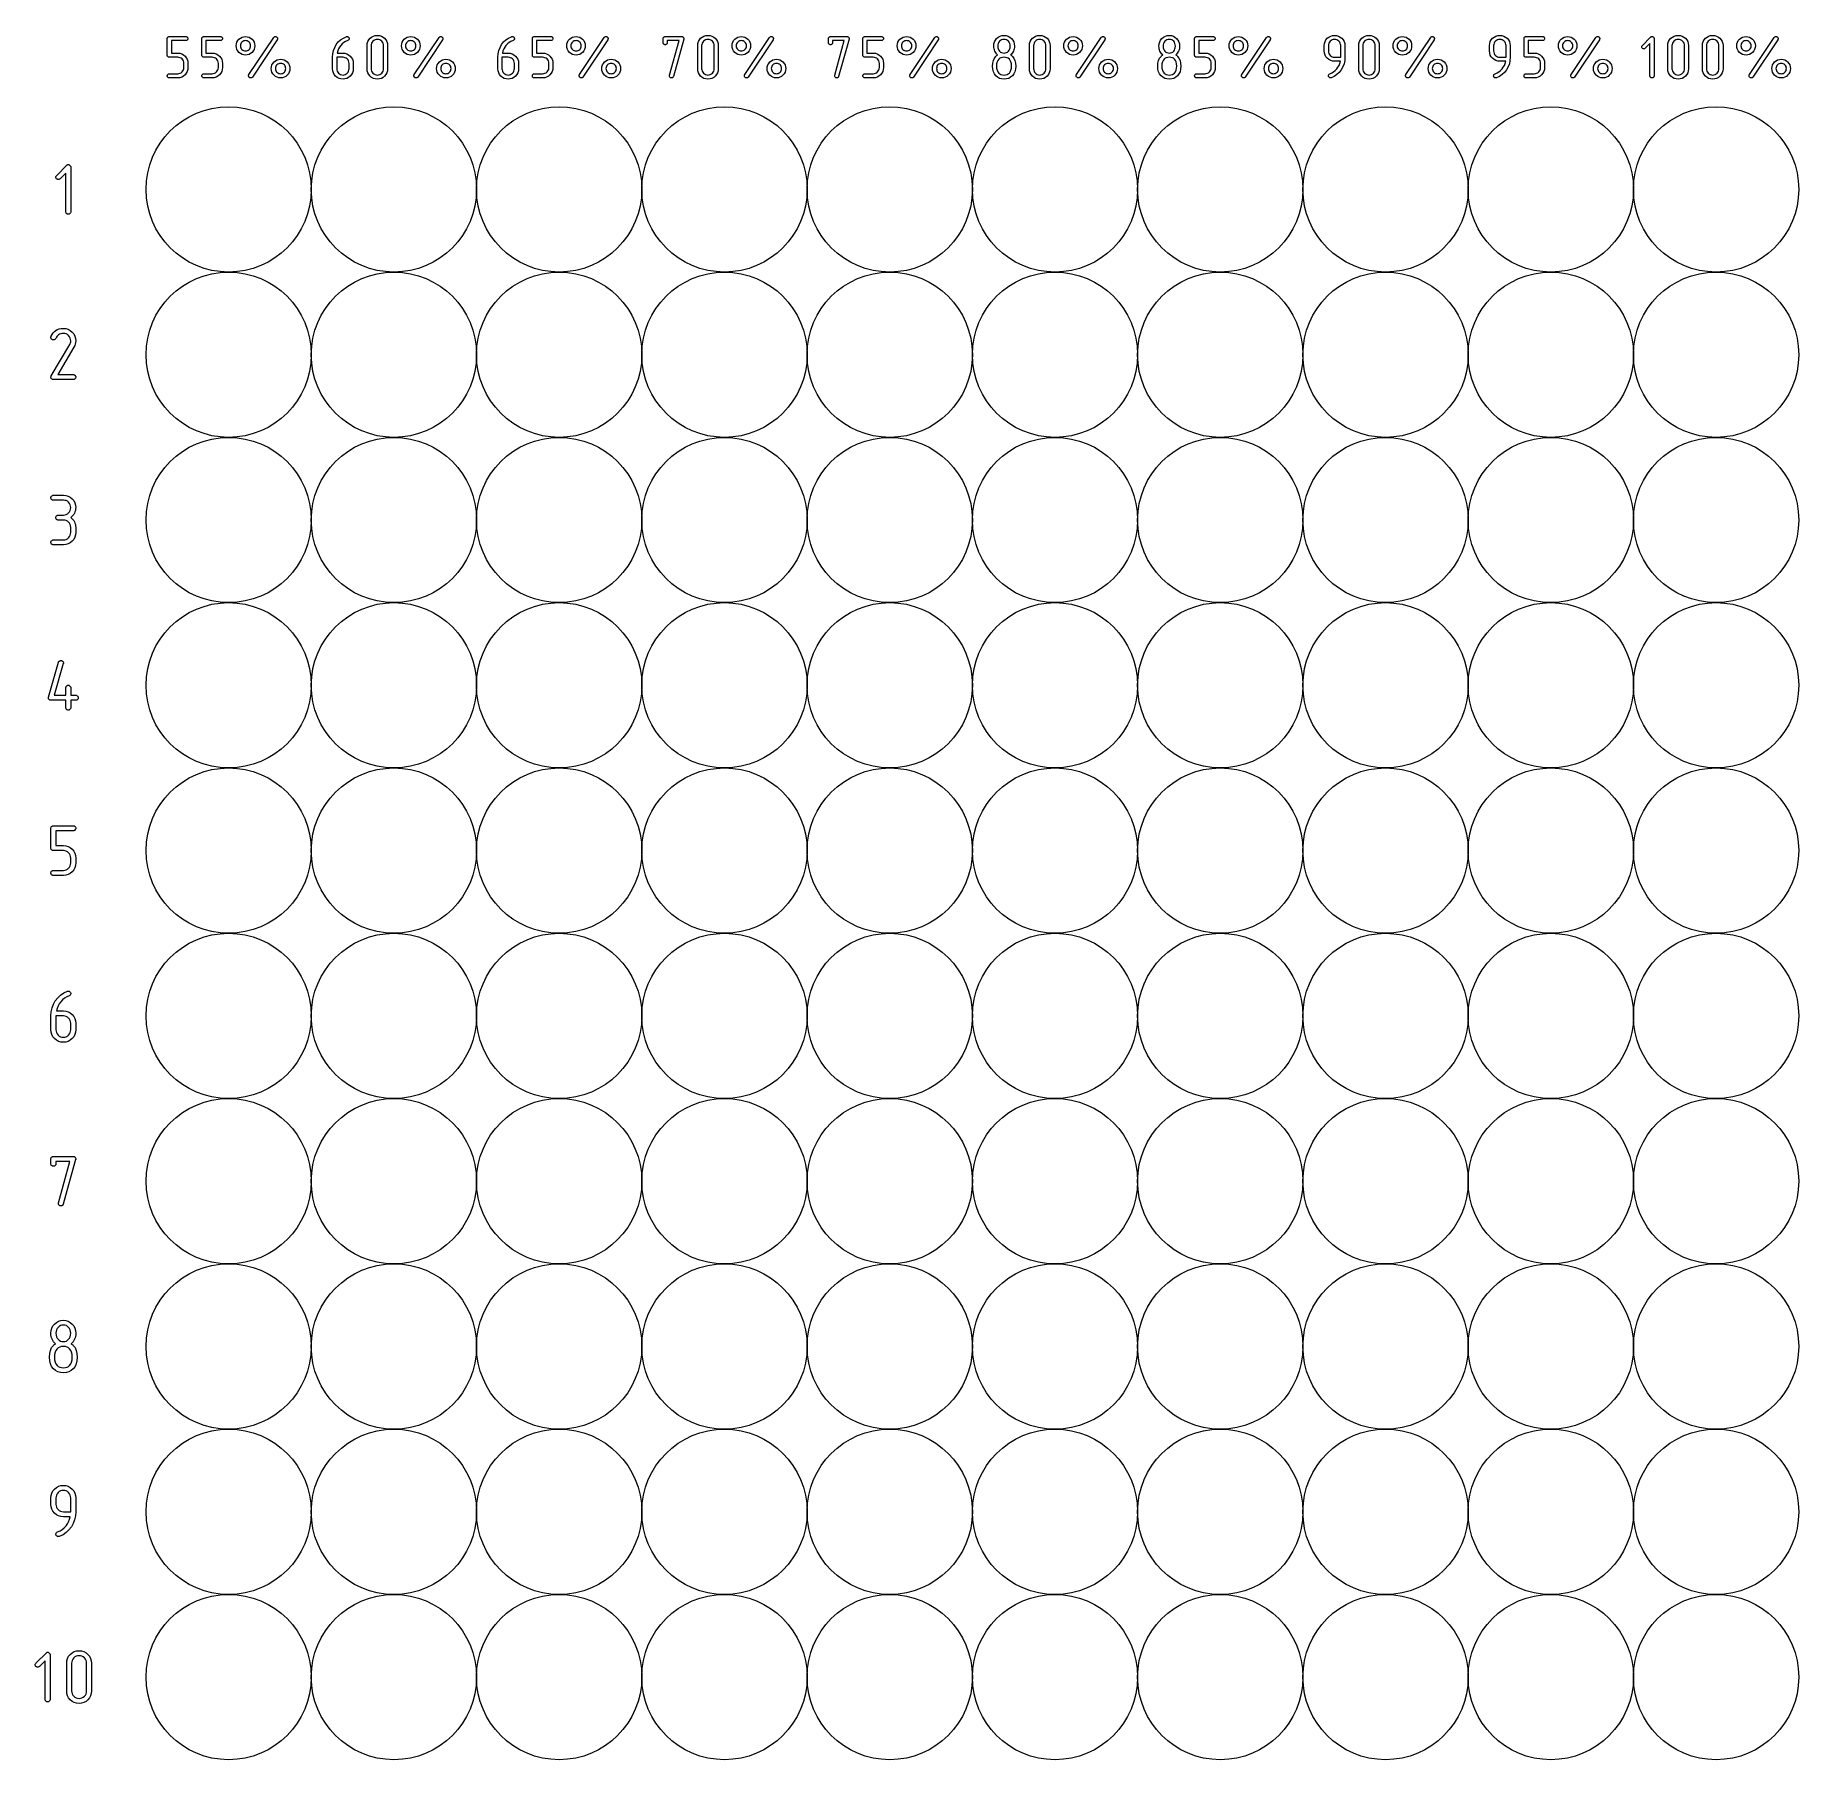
# Model space of a CAD drawing. Header units: millimetres. Extents: x -12 to 95, y -95 to 9.
import ezdxf

# ---------------------------------------------------------------- set-up
doc = ezdxf.new("R2010")
doc.units = ezdxf.units.MM
for name, color, linetype, lineweight in [('100%', 5, 'CONTINUOUS', 0), ('55%', 6, 'CONTINUOUS', 0), ('60%', 1, 'CONTINUOUS', 0), ('70%', 2, 'CONTINUOUS', 0), ('80%', 3, 'CONTINUOUS', 0), ('90%', 4, 'CONTINUOUS', 0)]:
    doc.layers.add(name, color=color, linetype=linetype, lineweight=lineweight)
for name, color, linetype, lineweight, true_color in [('65%', 16, 'CONTINUOUS', 0, 0x800000), ('75%', 56, 'CONTINUOUS', 0, 0x808000), ('85%', 96, 'CONTINUOUS', 0, 0x008000), ('95%', 136, 'CONTINUOUS', 0, 0x008080), ('velocidades', 96, 'CONTINUOUS', 0, 0x008000)]:
    doc.layers.add(name, color=color, linetype=linetype, lineweight=lineweight, true_color=true_color)

msp = doc.modelspace()

# ---------------------------------------------------------------- linework, layer by layer
at = {"layer": '100%'}
for centre in [(90, 0), (90, -10), (90, -20), (90, -30), (90, -40), (90, -50), (90, -60), (90, -70), (90, -80), (90, -90)]:
    msp.add_circle(centre, 5, dxfattribs=at)
at = {"layer": '55%'}
for centre in [(0, 0), (0, -10), (0, -20), (0, -30), (0, -40), (0, -50), (0, -60), (0, -70), (0, -80), (0, -90)]:
    msp.add_circle(centre, 5, dxfattribs=at)
at = {"layer": '60%'}
for centre in [(10, 0), (10, -10), (10, -20), (10, -30), (10, -40), (10, -50), (10, -60), (10, -70), (10, -80), (10, -90)]:
    msp.add_circle(centre, 5, dxfattribs=at)
at = {"layer": '65%'}
for centre in [(20, 0), (20, -10), (20, -20), (20, -30), (20, -40), (20, -50), (20, -60), (20, -70), (20, -80), (20, -90)]:
    msp.add_circle(centre, 5, dxfattribs=at)
at = {"layer": '70%'}
for centre in [(30, 0), (30, -10), (30, -20), (30, -30), (30, -40), (30, -50), (30, -60), (30, -70), (30, -80), (30, -90)]:
    msp.add_circle(centre, 5, dxfattribs=at)
at = {"layer": '75%'}
for centre in [(40, 0), (40, -10), (40, -20), (40, -30), (40, -40), (40, -50), (40, -60), (40, -70), (40, -80), (40, -90)]:
    msp.add_circle(centre, 5, dxfattribs=at)
at = {"layer": '80%'}
for centre in [(50, 0), (50, -10), (50, -20), (50, -30), (50, -40), (50, -50), (50, -60), (50, -70), (50, -80), (50, -90)]:
    msp.add_circle(centre, 5, dxfattribs=at)
at = {"layer": '85%'}
for centre in [(60, 0), (60, -10), (60, -20), (60, -30), (60, -40), (60, -50), (60, -60), (60, -70), (60, -80), (60, -90)]:
    msp.add_circle(centre, 5, dxfattribs=at)
at = {"layer": '90%'}
for centre in [(70, 0), (70, -10), (70, -20), (70, -30), (70, -40), (70, -50), (70, -60), (70, -70), (70, -80), (70, -90)]:
    msp.add_circle(centre, 5, dxfattribs=at)
at = {"layer": '95%'}
for centre in [(80, 0), (80, -10), (80, -20), (80, -30), (80, -40), (80, -50), (80, -60), (80, -70), (80, -80), (80, -90)]:
    msp.add_circle(centre, 5, dxfattribs=at)
at = {"layer": 'velocidades'}
for points in [[(-2.58, 9.25), (-2.58, 9.25), (-2.58, 9.25), (-2.56, 9.25), (-2.54, 9.24), (-2.51, 9.23), (-2.5, 9.21), (-2.5, 9.21), (-2.5, 9.21), (-2.48, 9.19), (-2.47, 9.17), (-2.46, 9.15), (-2.46, 9.12), (-2.46, 9.12), (-2.46, 9.12), (-2.46, 9.1), (-2.47, 9.08), (-2.48, 9.05), (-2.5, 9.04), (-2.5, 9.04), (-2.5, 9.04), (-2.51, 9.02), (-2.54, 9.01), (-2.56, 9), (-2.58, 9), (-3.46, 9), (-3.46, 8.25), (-3.08, 8.25), (-3.08, 8.25), (-3.08, 8.25), (-2.96, 8.24), (-2.84, 8.2), (-2.74, 8.15), (-2.64, 8.07), (-2.64, 8.07), (-2.64, 8.07), (-2.56, 7.97), (-2.5, 7.87), (-2.47, 7.75), (-2.46, 7.62), (-2.46, 7.38), (-2.46, 7.38), (-2.46, 7.38), (-2.47, 7.25), (-2.5, 7.13), (-2.56, 7.03), (-2.64, 6.93), (-2.64, 6.93), (-2.64, 6.93), (-2.74, 6.85), (-2.84, 6.8), (-2.96, 6.76), (-3.08, 6.75), (-3.58, 6.75), (-3.58, 6.75), (-3.58, 6.75), (-3.61, 6.75), (-3.63, 6.76), (-3.65, 6.77), (-3.67, 6.79), (-3.67, 6.79), (-3.67, 6.79), (-3.69, 6.8), (-3.7, 6.83), (-3.71, 6.85), (-3.71, 6.88), (-3.71, 6.88), (-3.71, 6.88), (-3.71, 6.9), (-3.7, 6.92), (-3.69, 6.94), (-3.67, 6.96), (-3.67, 6.96), (-3.67, 6.96), (-3.65, 6.98), (-3.63, 6.99), (-3.61, 7), (-3.58, 7), (-3.08, 7), (-3.08, 7), (-3.08, 7), (-3.01, 7.01), (-2.94, 7.03), (-2.88, 7.06), (-2.82, 7.11), (-2.82, 7.11), (-2.82, 7.11), (-2.77, 7.17), (-2.74, 7.23), (-2.72, 7.3), (-2.71, 7.38), (-2.71, 7.62), (-2.71, 7.62), (-2.71, 7.62), (-2.72, 7.7), (-2.74, 7.77), (-2.77, 7.83), (-2.82, 7.89), (-2.82, 7.89), (-2.82, 7.89), (-2.88, 7.94), (-2.94, 7.97), (-3.01, 7.99), (-3.08, 8), (-3.58, 8), (-3.58, 8), (-3.58, 8), (-3.61, 8), (-3.63, 8.01), (-3.65, 8.02), (-3.67, 8.04), (-3.67, 8.04), (-3.67, 8.04), (-3.69, 8.05), (-3.7, 8.08), (-3.71, 8.1), (-3.71, 8.12), (-3.71, 9.12), (-3.71, 9.12), (-3.71, 9.12), (-3.71, 9.15), (-3.7, 9.17), (-3.69, 9.19), (-3.67, 9.21), (-3.67, 9.21), (-3.67, 9.21), (-3.65, 9.23), (-3.63, 9.24), (-3.61, 9.25), (-3.58, 9.25)], [(-0.5, 9.25), (-0.5, 9.25), (-0.5, 9.25), (-0.47, 9.25), (-0.45, 9.24), (-0.43, 9.23), (-0.41, 9.21), (-0.41, 9.21), (-0.41, 9.21), (-0.4, 9.19), (-0.38, 9.17), (-0.38, 9.15), (-0.38, 9.12), (-0.38, 9.12), (-0.38, 9.12), (-0.38, 9.1), (-0.38, 9.08), (-0.4, 9.05), (-0.41, 9.04), (-0.41, 9.04), (-0.41, 9.04), (-0.43, 9.02), (-0.45, 9.01), (-0.47, 9), (-0.5, 9), (-1.38, 9), (-1.38, 8.25), (-1, 8.25), (-1, 8.25), (-1, 8.25), (-0.87, 8.24), (-0.76, 8.2), (-0.65, 8.15), (-0.56, 8.07), (-0.56, 8.07), (-0.56, 8.07), (-0.48, 7.97), (-0.42, 7.87), (-0.39, 7.75), (-0.38, 7.62), (-0.38, 7.38), (-0.38, 7.38), (-0.38, 7.38), (-0.39, 7.25), (-0.42, 7.13), (-0.48, 7.03), (-0.56, 6.93), (-0.56, 6.93), (-0.56, 6.93), (-0.65, 6.85), (-0.76, 6.8), (-0.87, 6.76), (-1, 6.75), (-1.5, 6.75), (-1.5, 6.75), (-1.5, 6.75), (-1.53, 6.75), (-1.55, 6.76), (-1.57, 6.77), (-1.59, 6.79), (-1.59, 6.79), (-1.59, 6.79), (-1.61, 6.8), (-1.62, 6.83), (-1.62, 6.85), (-1.62, 6.88), (-1.62, 6.88), (-1.62, 6.88), (-1.62, 6.9), (-1.62, 6.92), (-1.61, 6.94), (-1.59, 6.96), (-1.59, 6.96), (-1.59, 6.96), (-1.57, 6.98), (-1.55, 6.99), (-1.53, 7), (-1.5, 7), (-1, 7), (-1, 7), (-1, 7), (-0.93, 7.01), (-0.86, 7.03), (-0.79, 7.06), (-0.73, 7.11), (-0.73, 7.11), (-0.73, 7.11), (-0.69, 7.17), (-0.65, 7.23), (-0.63, 7.3), (-0.62, 7.38), (-0.62, 7.62), (-0.62, 7.62), (-0.62, 7.62), (-0.63, 7.7), (-0.65, 7.77), (-0.69, 7.83), (-0.73, 7.89), (-0.73, 7.89), (-0.73, 7.89), (-0.79, 7.94), (-0.86, 7.97), (-0.93, 7.99), (-1, 8), (-1.5, 8), (-1.5, 8), (-1.5, 8), (-1.53, 8), (-1.55, 8.01), (-1.57, 8.02), (-1.59, 8.04), (-1.59, 8.04), (-1.59, 8.04), (-1.61, 8.05), (-1.62, 8.08), (-1.62, 8.1), (-1.62, 8.12), (-1.62, 9.12), (-1.62, 9.12), (-1.62, 9.12), (-1.62, 9.15), (-1.62, 9.17), (-1.61, 9.19), (-1.59, 9.21), (-1.59, 9.21), (-1.59, 9.21), (-1.57, 9.23), (-1.55, 9.24), (-1.53, 9.25), (-1.5, 9.25)], [(0.62, 9.09), (0.62, 9.09), (0.71, 9.16), (0.81, 9.21), (0.91, 9.24), (1.02, 9.25), (1.02, 9.25), (1.02, 9.25), (1.13, 9.24), (1.24, 9.21), (1.33, 9.16), (1.42, 9.09), (1.42, 9.09), (1.42, 9.09), (1.49, 9), (1.54, 8.9), (1.57, 8.8), (1.58, 8.69), (1.58, 8.69), (1.58, 8.69), (1.57, 8.58), (1.54, 8.47), (1.49, 8.38), (1.42, 8.29), (1.42, 8.29), (1.42, 8.29), (1.33, 8.22), (1.24, 8.17), (1.13, 8.14), (1.02, 8.12), (1.02, 8.12), (1.02, 8.12), (0.91, 8.14), (0.81, 8.17), (0.71, 8.22), (0.62, 8.29), (0.62, 8.29), (0.62, 8.29), (0.55, 8.38), (0.5, 8.47), (0.47, 8.58), (0.46, 8.69), (0.46, 8.69), (0.46, 8.69), (0.47, 8.8), (0.5, 8.9), (0.55, 9)], [(1.24, 8.91), (1.24, 8.91), (1.19, 8.95), (1.14, 8.98), (1.08, 8.99), (1.02, 9), (1.02, 9), (1.02, 9), (0.96, 8.99), (0.9, 8.98), (0.85, 8.95), (0.8, 8.91), (0.8, 8.91), (0.8, 8.91), (0.76, 8.86), (0.73, 8.81), (0.71, 8.75), (0.71, 8.69), (0.71, 8.69), (0.71, 8.69), (0.71, 8.62), (0.73, 8.57), (0.76, 8.51), (0.8, 8.46), (0.8, 8.46), (0.8, 8.46), (0.85, 8.43), (0.9, 8.4), (0.96, 8.38), (1.02, 8.38), (1.02, 8.38), (1.02, 8.38), (1.08, 8.38), (1.14, 8.4), (1.19, 8.43), (1.24, 8.46), (1.24, 8.46), (1.24, 8.46), (1.28, 8.51), (1.31, 8.57), (1.33, 8.62), (1.33, 8.69), (1.33, 8.69), (1.33, 8.69), (1.33, 8.75), (1.31, 8.81), (1.28, 8.86)], [(2.83, 9.25), (2.83, 9.25), (2.86, 9.25), (2.88, 9.24), (2.9, 9.23), (2.92, 9.21), (2.92, 9.21), (2.92, 9.21), (2.94, 9.19), (2.95, 9.17), (2.96, 9.15), (2.96, 9.12), (2.96, 9.12), (2.96, 9.12), (2.96, 9.11), (2.95, 9.09), (2.95, 9.07), (2.94, 9.05), (1.44, 6.8), (1.44, 6.8), (1.44, 6.8), (1.42, 6.78), (1.39, 6.76), (1.37, 6.75), (1.33, 6.75), (1.33, 6.75), (1.33, 6.75), (1.31, 6.75), (1.28, 6.76), (1.26, 6.77), (1.24, 6.79), (1.24, 6.79), (1.24, 6.79), (1.23, 6.8), (1.22, 6.83), (1.21, 6.85), (1.21, 6.88), (1.21, 6.88), (1.21, 6.88), (1.21, 6.89), (1.21, 6.91), (1.22, 6.93), (1.23, 6.95), (2.73, 9.2), (2.73, 9.2), (2.73, 9.2), (2.75, 9.22), (2.77, 9.24), (2.8, 9.25)], [(7.36, 6.86), (7.36, 6.86), (7.26, 6.78), (7.16, 6.72), (7.04, 6.69), (6.92, 6.67), (6.92, 6.67), (6.92, 6.67), (6.79, 6.69), (6.68, 6.72), (6.57, 6.78), (6.47, 6.86), (6.47, 6.86), (6.47, 6.86), (6.39, 6.95), (6.34, 7.06), (6.3, 7.17), (6.29, 7.3), (6.29, 8), (6.29, 8), (6.29, 8), (6.31, 8.2), (6.35, 8.4), (6.42, 8.58), (6.51, 8.76), (6.51, 8.76), (6.51, 8.76), (6.63, 8.92), (6.77, 9.05), (6.94, 9.16), (7.12, 9.24), (7.12, 9.24), (7.12, 9.24), (7.13, 9.25), (7.14, 9.25), (7.16, 9.25), (7.17, 9.25), (7.17, 9.25), (7.17, 9.25), (7.19, 9.25), (7.21, 9.24), (7.24, 9.23), (7.25, 9.21), (7.25, 9.21), (7.25, 9.21), (7.27, 9.19), (7.28, 9.17), (7.29, 9.15), (7.29, 9.12), (7.29, 9.12), (7.29, 9.12), (7.29, 9.08), (7.27, 9.05), (7.24, 9.03), (7.21, 9.01), (7.21, 9.01), (7.21, 9.01), (7.08, 8.95), (6.97, 8.89), (6.87, 8.81), (6.78, 8.71), (6.78, 8.71), (6.78, 8.71), (6.71, 8.61), (6.65, 8.5), (6.6, 8.38), (6.57, 8.25), (6.92, 8.25), (6.92, 8.25), (6.92, 8.25), (7.04, 8.24), (7.16, 8.2), (7.26, 8.15), (7.36, 8.07), (7.36, 8.07), (7.36, 8.07), (7.44, 7.97), (7.5, 7.87), (7.53, 7.75), (7.54, 7.62), (7.54, 7.3), (7.54, 7.3), (7.54, 7.3), (7.53, 7.17), (7.5, 7.06), (7.44, 6.95)], [(8.56, 9.14), (8.56, 9.14), (8.65, 9.22), (8.76, 9.28), (8.87, 9.31), (9, 9.32), (9, 9.32), (9, 9.32), (9.13, 9.31), (9.24, 9.28), (9.35, 9.22), (9.44, 9.14), (9.44, 9.14), (9.44, 9.14), (9.52, 9.05), (9.58, 8.94), (9.61, 8.83), (9.62, 8.7), (9.62, 7.3), (9.62, 7.3), (9.62, 7.3), (9.61, 7.17), (9.58, 7.06), (9.52, 6.95), (9.44, 6.86), (9.44, 6.86), (9.44, 6.86), (9.35, 6.78), (9.24, 6.72), (9.13, 6.69), (9, 6.67), (9, 6.67), (9, 6.67), (8.87, 6.69), (8.76, 6.72), (8.65, 6.78), (8.56, 6.86), (8.56, 6.86), (8.56, 6.86), (8.48, 6.95), (8.42, 7.06), (8.39, 7.17), (8.38, 7.3), (8.38, 8.7), (8.38, 8.7), (8.38, 8.7), (8.39, 8.83), (8.42, 8.94), (8.48, 9.05)], [(9.27, 8.96), (9.27, 8.96), (9.21, 9.01), (9.14, 9.05), (9.07, 9.07), (9, 9.07), (9, 9.07), (9, 9.07), (8.93, 9.07), (8.86, 9.05), (8.79, 9.01), (8.73, 8.96), (8.73, 8.96), (8.73, 8.96), (8.69, 8.91), (8.65, 8.84), (8.63, 8.77), (8.62, 8.7), (8.62, 7.3), (8.62, 7.3), (8.62, 7.3), (8.63, 7.23), (8.65, 7.16), (8.69, 7.09), (8.73, 7.04), (8.73, 7.04), (8.73, 7.04), (8.79, 6.99), (8.86, 6.95), (8.93, 6.93), (9, 6.92), (9, 6.92), (9, 6.92), (9.07, 6.93), (9.14, 6.95), (9.21, 6.99), (9.27, 7.04), (9.27, 7.04), (9.27, 7.04), (9.31, 7.09), (9.35, 7.16), (9.37, 7.23), (9.38, 7.3), (9.38, 8.7), (9.38, 8.7), (9.38, 8.7), (9.37, 8.77), (9.35, 8.84), (9.31, 8.91)], [(10.62, 9.09), (10.62, 9.09), (10.71, 9.16), (10.81, 9.21), (10.91, 9.24), (11.02, 9.25), (11.02, 9.25), (11.02, 9.25), (11.13, 9.24), (11.24, 9.21), (11.33, 9.16), (11.42, 9.09), (11.42, 9.09), (11.42, 9.09), (11.49, 9), (11.54, 8.9), (11.57, 8.8), (11.58, 8.69), (11.58, 8.69), (11.58, 8.69), (11.57, 8.58), (11.54, 8.47), (11.49, 8.38), (11.42, 8.29), (11.42, 8.29), (11.42, 8.29), (11.33, 8.22), (11.24, 8.17), (11.13, 8.14), (11.02, 8.12), (11.02, 8.12), (11.02, 8.12), (10.91, 8.14), (10.81, 8.17), (10.71, 8.22), (10.62, 8.29), (10.62, 8.29), (10.62, 8.29), (10.55, 8.38), (10.5, 8.47), (10.47, 8.58), (10.46, 8.69), (10.46, 8.69), (10.46, 8.69), (10.47, 8.8), (10.5, 8.9), (10.55, 9)], [(11.24, 8.91), (11.24, 8.91), (11.19, 8.95), (11.14, 8.98), (11.08, 8.99), (11.02, 9), (11.02, 9), (11.02, 9), (10.96, 8.99), (10.9, 8.98), (10.85, 8.95), (10.8, 8.91), (10.8, 8.91), (10.8, 8.91), (10.76, 8.86), (10.73, 8.81), (10.71, 8.75), (10.71, 8.69), (10.71, 8.69), (10.71, 8.69), (10.71, 8.62), (10.73, 8.57), (10.76, 8.51), (10.8, 8.46), (10.8, 8.46), (10.8, 8.46), (10.85, 8.43), (10.9, 8.4), (10.96, 8.38), (11.02, 8.38), (11.02, 8.38), (11.02, 8.38), (11.08, 8.38), (11.14, 8.4), (11.19, 8.43), (11.24, 8.46), (11.24, 8.46), (11.24, 8.46), (11.28, 8.51), (11.31, 8.57), (11.33, 8.62), (11.33, 8.69), (11.33, 8.69), (11.33, 8.69), (11.33, 8.75), (11.31, 8.81), (11.28, 8.86)], [(12.83, 9.25), (12.83, 9.25), (12.86, 9.25), (12.88, 9.24), (12.9, 9.23), (12.92, 9.21), (12.92, 9.21), (12.92, 9.21), (12.94, 9.19), (12.95, 9.17), (12.96, 9.15), (12.96, 9.12), (12.96, 9.12), (12.96, 9.12), (12.96, 9.11), (12.95, 9.09), (12.95, 9.07), (12.94, 9.05), (11.44, 6.8), (11.44, 6.8), (11.44, 6.8), (11.42, 6.78), (11.39, 6.76), (11.37, 6.75), (11.33, 6.75), (11.33, 6.75), (11.33, 6.75), (11.31, 6.75), (11.28, 6.76), (11.26, 6.77), (11.24, 6.79), (11.24, 6.79), (11.24, 6.79), (11.23, 6.8), (11.22, 6.83), (11.21, 6.85), (11.21, 6.88), (11.21, 6.88), (11.21, 6.88), (11.21, 6.89), (11.21, 6.91), (11.22, 6.93), (11.23, 6.95), (12.73, 9.2), (12.73, 9.2), (12.73, 9.2), (12.75, 9.22), (12.77, 9.24), (12.8, 9.25)], [(17.36, 6.86), (17.36, 6.86), (17.26, 6.78), (17.16, 6.72), (17.04, 6.69), (16.92, 6.67), (16.92, 6.67), (16.92, 6.67), (16.79, 6.69), (16.68, 6.72), (16.57, 6.78), (16.47, 6.86), (16.47, 6.86), (16.47, 6.86), (16.39, 6.95), (16.34, 7.06), (16.3, 7.17), (16.29, 7.3), (16.29, 8), (16.29, 8), (16.29, 8), (16.31, 8.2), (16.35, 8.4), (16.42, 8.58), (16.51, 8.76), (16.51, 8.76), (16.51, 8.76), (16.63, 8.92), (16.77, 9.05), (16.94, 9.16), (17.12, 9.24), (17.12, 9.24), (17.12, 9.24), (17.13, 9.25), (17.14, 9.25), (17.16, 9.25), (17.17, 9.25), (17.17, 9.25), (17.17, 9.25), (17.19, 9.25), (17.21, 9.24), (17.24, 9.23), (17.25, 9.21), (17.25, 9.21), (17.25, 9.21), (17.27, 9.19), (17.28, 9.17), (17.29, 9.15), (17.29, 9.12), (17.29, 9.12), (17.29, 9.12), (17.29, 9.08), (17.27, 9.05), (17.24, 9.03), (17.21, 9.01), (17.21, 9.01), (17.21, 9.01), (17.08, 8.95), (16.97, 8.89), (16.87, 8.81), (16.78, 8.71), (16.78, 8.71), (16.78, 8.71), (16.71, 8.61), (16.65, 8.5), (16.6, 8.38), (16.57, 8.25), (16.92, 8.25), (16.92, 8.25), (16.92, 8.25), (17.04, 8.24), (17.16, 8.2), (17.26, 8.15), (17.36, 8.07), (17.36, 8.07), (17.36, 8.07), (17.44, 7.97), (17.5, 7.87), (17.53, 7.75), (17.54, 7.62), (17.54, 7.3), (17.54, 7.3), (17.54, 7.3), (17.53, 7.17), (17.5, 7.06), (17.44, 6.95)], [(19.5, 9.25), (19.5, 9.25), (19.5, 9.25), (19.53, 9.25), (19.55, 9.24), (19.57, 9.23), (19.59, 9.21), (19.59, 9.21), (19.59, 9.21), (19.6, 9.19), (19.62, 9.17), (19.62, 9.15), (19.62, 9.12), (19.62, 9.12), (19.62, 9.12), (19.62, 9.1), (19.62, 9.08), (19.6, 9.05), (19.59, 9.04), (19.59, 9.04), (19.59, 9.04), (19.57, 9.02), (19.55, 9.01), (19.53, 9), (19.5, 9), (18.62, 9), (18.62, 8.25), (19, 8.25), (19, 8.25), (19, 8.25), (19.13, 8.24), (19.24, 8.2), (19.35, 8.15), (19.44, 8.07), (19.44, 8.07), (19.44, 8.07), (19.52, 7.97), (19.58, 7.87), (19.61, 7.75), (19.62, 7.62), (19.62, 7.38), (19.62, 7.38), (19.62, 7.38), (19.61, 7.25), (19.58, 7.13), (19.52, 7.03), (19.44, 6.93), (19.44, 6.93), (19.44, 6.93), (19.35, 6.85), (19.24, 6.8), (19.13, 6.76), (19, 6.75), (18.5, 6.75), (18.5, 6.75), (18.5, 6.75), (18.47, 6.75), (18.45, 6.76), (18.43, 6.77), (18.41, 6.79), (18.41, 6.79), (18.41, 6.79), (18.39, 6.8), (18.38, 6.83), (18.38, 6.85), (18.38, 6.88), (18.38, 6.88), (18.38, 6.88), (18.38, 6.9), (18.38, 6.92), (18.39, 6.94), (18.41, 6.96), (18.41, 6.96), (18.41, 6.96), (18.43, 6.98), (18.45, 6.99), (18.47, 7), (18.5, 7), (19, 7), (19, 7), (19, 7), (19.07, 7.01), (19.14, 7.03), (19.21, 7.06), (19.27, 7.11), (19.27, 7.11), (19.27, 7.11), (19.31, 7.17), (19.35, 7.23), (19.37, 7.3), (19.38, 7.38), (19.38, 7.62), (19.38, 7.62), (19.38, 7.62), (19.37, 7.7), (19.35, 7.77), (19.31, 7.83), (19.27, 7.89), (19.27, 7.89), (19.27, 7.89), (19.21, 7.94), (19.14, 7.97), (19.07, 7.99), (19, 8), (18.5, 8), (18.5, 8), (18.5, 8), (18.47, 8), (18.45, 8.01), (18.43, 8.02), (18.41, 8.04), (18.41, 8.04), (18.41, 8.04), (18.39, 8.05), (18.38, 8.08), (18.38, 8.1), (18.38, 8.12), (18.38, 9.12), (18.38, 9.12), (18.38, 9.12), (18.38, 9.15), (18.38, 9.17), (18.39, 9.19), (18.41, 9.21), (18.41, 9.21), (18.41, 9.21), (18.43, 9.23), (18.45, 9.24), (18.47, 9.25), (18.5, 9.25)], [(20.62, 9.09), (20.62, 9.09), (20.71, 9.16), (20.81, 9.21), (20.91, 9.24), (21.02, 9.25), (21.02, 9.25), (21.02, 9.25), (21.13, 9.24), (21.24, 9.21), (21.33, 9.16), (21.42, 9.09), (21.42, 9.09), (21.42, 9.09), (21.49, 9), (21.54, 8.9), (21.57, 8.8), (21.58, 8.69), (21.58, 8.69), (21.58, 8.69), (21.57, 8.58), (21.54, 8.47), (21.49, 8.38), (21.42, 8.29), (21.42, 8.29), (21.42, 8.29), (21.33, 8.22), (21.24, 8.17), (21.13, 8.14), (21.02, 8.12), (21.02, 8.12), (21.02, 8.12), (20.91, 8.14), (20.81, 8.17), (20.71, 8.22), (20.62, 8.29), (20.62, 8.29), (20.62, 8.29), (20.55, 8.38), (20.5, 8.47), (20.47, 8.58), (20.46, 8.69), (20.46, 8.69), (20.46, 8.69), (20.47, 8.8), (20.5, 8.9), (20.55, 9)], [(21.24, 8.91), (21.24, 8.91), (21.19, 8.95), (21.14, 8.98), (21.08, 8.99), (21.02, 9), (21.02, 9), (21.02, 9), (20.96, 8.99), (20.9, 8.98), (20.85, 8.95), (20.8, 8.91), (20.8, 8.91), (20.8, 8.91), (20.76, 8.86), (20.73, 8.81), (20.71, 8.75), (20.71, 8.69), (20.71, 8.69), (20.71, 8.69), (20.71, 8.62), (20.73, 8.57), (20.76, 8.51), (20.8, 8.46), (20.8, 8.46), (20.8, 8.46), (20.85, 8.43), (20.9, 8.4), (20.96, 8.38), (21.02, 8.38), (21.02, 8.38), (21.02, 8.38), (21.08, 8.38), (21.14, 8.4), (21.19, 8.43), (21.24, 8.46), (21.24, 8.46), (21.24, 8.46), (21.28, 8.51), (21.31, 8.57), (21.33, 8.62), (21.33, 8.69), (21.33, 8.69), (21.33, 8.69), (21.33, 8.75), (21.31, 8.81), (21.28, 8.86)], [(22.83, 9.25), (22.83, 9.25), (22.86, 9.25), (22.88, 9.24), (22.9, 9.23), (22.92, 9.21), (22.92, 9.21), (22.92, 9.21), (22.94, 9.19), (22.95, 9.17), (22.96, 9.15), (22.96, 9.12), (22.96, 9.12), (22.96, 9.12), (22.96, 9.11), (22.95, 9.09), (22.95, 9.07), (22.94, 9.05), (21.44, 6.8), (21.44, 6.8), (21.44, 6.8), (21.42, 6.78), (21.39, 6.76), (21.37, 6.75), (21.33, 6.75), (21.33, 6.75), (21.33, 6.75), (21.31, 6.75), (21.28, 6.76), (21.26, 6.77), (21.24, 6.79), (21.24, 6.79), (21.24, 6.79), (21.23, 6.8), (21.22, 6.83), (21.21, 6.85), (21.21, 6.88), (21.21, 6.88), (21.21, 6.88), (21.21, 6.89), (21.21, 6.91), (21.22, 6.93), (21.23, 6.95), (22.73, 9.2), (22.73, 9.2), (22.73, 9.2), (22.75, 9.22), (22.77, 9.24), (22.8, 9.25)], [(27.42, 9.25), (27.42, 9.25), (27.42, 9.25), (27.44, 9.25), (27.46, 9.24), (27.49, 9.23), (27.5, 9.21), (27.5, 9.21), (27.5, 9.21), (27.52, 9.19), (27.53, 9.17), (27.54, 9.15), (27.54, 9.12), (27.54, 9.12), (27.54, 9.12), (27.54, 9.12), (27.54, 9.11), (27.54, 9.1), (27.54, 9.09), (26.91, 6.84), (26.91, 6.84), (26.91, 6.84), (26.9, 6.82), (26.89, 6.81), (26.88, 6.79), (26.87, 6.78), (26.87, 6.78), (26.87, 6.78), (26.85, 6.76), (26.83, 6.76), (26.81, 6.75), (26.79, 6.75), (26.79, 6.75), (26.79, 6.75), (26.77, 6.75), (26.74, 6.76), (26.72, 6.77), (26.7, 6.79), (26.7, 6.79), (26.7, 6.79), (26.69, 6.8), (26.68, 6.83), (26.67, 6.85), (26.67, 6.88), (26.67, 6.88), (26.67, 6.88), (26.67, 6.88), (26.67, 6.89), (26.67, 6.9), (26.67, 6.91), (27.25, 9), (26.54, 9), (26.54, 8.88), (26.54, 8.88), (26.54, 8.88), (26.54, 8.85), (26.53, 8.83), (26.52, 8.8), (26.5, 8.79), (26.5, 8.79), (26.5, 8.79), (26.49, 8.77), (26.46, 8.76), (26.44, 8.75), (26.42, 8.75), (26.42, 8.75), (26.42, 8.75), (26.39, 8.75), (26.37, 8.76), (26.35, 8.77), (26.33, 8.79), (26.33, 8.79), (26.33, 8.79), (26.31, 8.8), (26.3, 8.83), (26.29, 8.85), (26.29, 8.88), (26.29, 9.12), (26.29, 9.12), (26.29, 9.12), (26.29, 9.15), (26.3, 9.17), (26.31, 9.19), (26.33, 9.21), (26.33, 9.21), (26.33, 9.21), (26.35, 9.23), (26.37, 9.24), (26.39, 9.25), (26.42, 9.25)], [(28.56, 9.14), (28.56, 9.14), (28.65, 9.22), (28.76, 9.28), (28.87, 9.31), (29, 9.32), (29, 9.32), (29, 9.32), (29.13, 9.31), (29.24, 9.28), (29.35, 9.22), (29.44, 9.14), (29.44, 9.14), (29.44, 9.14), (29.52, 9.05), (29.58, 8.94), (29.61, 8.83), (29.62, 8.7), (29.62, 7.3), (29.62, 7.3), (29.62, 7.3), (29.61, 7.17), (29.58, 7.06), (29.52, 6.95), (29.44, 6.86), (29.44, 6.86), (29.44, 6.86), (29.35, 6.78), (29.24, 6.72), (29.13, 6.69), (29, 6.67), (29, 6.67), (29, 6.67), (28.87, 6.69), (28.76, 6.72), (28.65, 6.78), (28.56, 6.86), (28.56, 6.86), (28.56, 6.86), (28.48, 6.95), (28.42, 7.06), (28.39, 7.17), (28.38, 7.3), (28.38, 8.7), (28.38, 8.7), (28.38, 8.7), (28.39, 8.83), (28.42, 8.94), (28.48, 9.05)], [(29.27, 8.96), (29.27, 8.96), (29.21, 9.01), (29.14, 9.05), (29.07, 9.07), (29, 9.07), (29, 9.07), (29, 9.07), (28.93, 9.07), (28.86, 9.05), (28.79, 9.01), (28.73, 8.96), (28.73, 8.96), (28.73, 8.96), (28.69, 8.91), (28.65, 8.84), (28.63, 8.77), (28.62, 8.7), (28.62, 7.3), (28.62, 7.3), (28.62, 7.3), (28.63, 7.23), (28.65, 7.16), (28.69, 7.09), (28.73, 7.04), (28.73, 7.04), (28.73, 7.04), (28.79, 6.99), (28.86, 6.95), (28.93, 6.93), (29, 6.92), (29, 6.92), (29, 6.92), (29.07, 6.93), (29.14, 6.95), (29.21, 6.99), (29.27, 7.04), (29.27, 7.04), (29.27, 7.04), (29.31, 7.09), (29.35, 7.16), (29.37, 7.23), (29.38, 7.3), (29.38, 8.7), (29.38, 8.7), (29.38, 8.7), (29.37, 8.77), (29.35, 8.84), (29.31, 8.91)], [(30.62, 9.09), (30.62, 9.09), (30.71, 9.16), (30.81, 9.21), (30.91, 9.24), (31.02, 9.25), (31.02, 9.25), (31.02, 9.25), (31.13, 9.24), (31.24, 9.21), (31.33, 9.16), (31.42, 9.09), (31.42, 9.09), (31.42, 9.09), (31.49, 9), (31.54, 8.9), (31.57, 8.8), (31.58, 8.69), (31.58, 8.69), (31.58, 8.69), (31.57, 8.58), (31.54, 8.47), (31.49, 8.38), (31.42, 8.29), (31.42, 8.29), (31.42, 8.29), (31.33, 8.22), (31.24, 8.17), (31.13, 8.14), (31.02, 8.12), (31.02, 8.12), (31.02, 8.12), (30.91, 8.14), (30.81, 8.17), (30.71, 8.22), (30.62, 8.29), (30.62, 8.29), (30.62, 8.29), (30.55, 8.38), (30.5, 8.47), (30.47, 8.58), (30.46, 8.69), (30.46, 8.69), (30.46, 8.69), (30.47, 8.8), (30.5, 8.9), (30.55, 9)], [(31.24, 8.91), (31.24, 8.91), (31.19, 8.95), (31.14, 8.98), (31.08, 8.99), (31.02, 9), (31.02, 9), (31.02, 9), (30.96, 8.99), (30.9, 8.98), (30.85, 8.95), (30.8, 8.91), (30.8, 8.91), (30.8, 8.91), (30.76, 8.86), (30.73, 8.81), (30.71, 8.75), (30.71, 8.69), (30.71, 8.69), (30.71, 8.69), (30.71, 8.62), (30.73, 8.57), (30.76, 8.51), (30.8, 8.46), (30.8, 8.46), (30.8, 8.46), (30.85, 8.43), (30.9, 8.4), (30.96, 8.38), (31.02, 8.38), (31.02, 8.38), (31.02, 8.38), (31.08, 8.38), (31.14, 8.4), (31.19, 8.43), (31.24, 8.46), (31.24, 8.46), (31.24, 8.46), (31.28, 8.51), (31.31, 8.57), (31.33, 8.62), (31.33, 8.69), (31.33, 8.69), (31.33, 8.69), (31.33, 8.75), (31.31, 8.81), (31.28, 8.86)], [(32.83, 9.25), (32.83, 9.25), (32.86, 9.25), (32.88, 9.24), (32.9, 9.23), (32.92, 9.21), (32.92, 9.21), (32.92, 9.21), (32.94, 9.19), (32.95, 9.17), (32.96, 9.15), (32.96, 9.12), (32.96, 9.12), (32.96, 9.12), (32.96, 9.11), (32.95, 9.09), (32.95, 9.07), (32.94, 9.05), (31.44, 6.8), (31.44, 6.8), (31.44, 6.8), (31.42, 6.78), (31.39, 6.76), (31.37, 6.75), (31.33, 6.75), (31.33, 6.75), (31.33, 6.75), (31.31, 6.75), (31.28, 6.76), (31.26, 6.77), (31.24, 6.79), (31.24, 6.79), (31.24, 6.79), (31.23, 6.8), (31.22, 6.83), (31.21, 6.85), (31.21, 6.88), (31.21, 6.88), (31.21, 6.88), (31.21, 6.89), (31.21, 6.91), (31.22, 6.93), (31.23, 6.95), (32.73, 9.2), (32.73, 9.2), (32.73, 9.2), (32.75, 9.22), (32.77, 9.24), (32.8, 9.25)], [(37.42, 9.25), (37.42, 9.25), (37.42, 9.25), (37.44, 9.25), (37.46, 9.24), (37.49, 9.23), (37.5, 9.21), (37.5, 9.21), (37.5, 9.21), (37.52, 9.19), (37.53, 9.17), (37.54, 9.15), (37.54, 9.12), (37.54, 9.12), (37.54, 9.12), (37.54, 9.12), (37.54, 9.11), (37.54, 9.1), (37.54, 9.09), (36.91, 6.84), (36.91, 6.84), (36.91, 6.84), (36.9, 6.82), (36.89, 6.81), (36.88, 6.79), (36.87, 6.78), (36.87, 6.78), (36.87, 6.78), (36.85, 6.76), (36.83, 6.76), (36.81, 6.75), (36.79, 6.75), (36.79, 6.75), (36.79, 6.75), (36.77, 6.75), (36.74, 6.76), (36.72, 6.77), (36.7, 6.79), (36.7, 6.79), (36.7, 6.79), (36.69, 6.8), (36.68, 6.83), (36.67, 6.85), (36.67, 6.88), (36.67, 6.88), (36.67, 6.88), (36.67, 6.88), (36.67, 6.89), (36.67, 6.9), (36.67, 6.91), (37.25, 9), (36.54, 9), (36.54, 8.88), (36.54, 8.88), (36.54, 8.88), (36.54, 8.85), (36.53, 8.83), (36.52, 8.8), (36.5, 8.79), (36.5, 8.79), (36.5, 8.79), (36.49, 8.77), (36.46, 8.76), (36.44, 8.75), (36.42, 8.75), (36.42, 8.75), (36.42, 8.75), (36.39, 8.75), (36.37, 8.76), (36.35, 8.77), (36.33, 8.79), (36.33, 8.79), (36.33, 8.79), (36.31, 8.8), (36.3, 8.83), (36.29, 8.85), (36.29, 8.88), (36.29, 9.12), (36.29, 9.12), (36.29, 9.12), (36.29, 9.15), (36.3, 9.17), (36.31, 9.19), (36.33, 9.21), (36.33, 9.21), (36.33, 9.21), (36.35, 9.23), (36.37, 9.24), (36.39, 9.25), (36.42, 9.25)], [(39.5, 9.25), (39.5, 9.25), (39.5, 9.25), (39.53, 9.25), (39.55, 9.24), (39.57, 9.23), (39.59, 9.21), (39.59, 9.21), (39.59, 9.21), (39.6, 9.19), (39.62, 9.17), (39.62, 9.15), (39.62, 9.12), (39.62, 9.12), (39.62, 9.12), (39.62, 9.1), (39.62, 9.08), (39.6, 9.05), (39.59, 9.04), (39.59, 9.04), (39.59, 9.04), (39.57, 9.02), (39.55, 9.01), (39.53, 9), (39.5, 9), (38.62, 9), (38.62, 8.25), (39, 8.25), (39, 8.25), (39, 8.25), (39.13, 8.24), (39.24, 8.2), (39.35, 8.15), (39.44, 8.07), (39.44, 8.07), (39.44, 8.07), (39.52, 7.97), (39.58, 7.87), (39.61, 7.75), (39.62, 7.62), (39.62, 7.38), (39.62, 7.38), (39.62, 7.38), (39.61, 7.25), (39.58, 7.13), (39.52, 7.03), (39.44, 6.93), (39.44, 6.93), (39.44, 6.93), (39.35, 6.85), (39.24, 6.8), (39.13, 6.76), (39, 6.75), (38.5, 6.75), (38.5, 6.75), (38.5, 6.75), (38.47, 6.75), (38.45, 6.76), (38.43, 6.77), (38.41, 6.79), (38.41, 6.79), (38.41, 6.79), (38.39, 6.8), (38.38, 6.83), (38.38, 6.85), (38.38, 6.88), (38.38, 6.88), (38.38, 6.88), (38.38, 6.9), (38.38, 6.92), (38.39, 6.94), (38.41, 6.96), (38.41, 6.96), (38.41, 6.96), (38.43, 6.98), (38.45, 6.99), (38.47, 7), (38.5, 7), (39, 7), (39, 7), (39, 7), (39.07, 7.01), (39.14, 7.03), (39.21, 7.06), (39.27, 7.11), (39.27, 7.11), (39.27, 7.11), (39.31, 7.17), (39.35, 7.23), (39.37, 7.3), (39.38, 7.38), (39.38, 7.62), (39.38, 7.62), (39.38, 7.62), (39.37, 7.7), (39.35, 7.77), (39.31, 7.83), (39.27, 7.89), (39.27, 7.89), (39.27, 7.89), (39.21, 7.94), (39.14, 7.97), (39.07, 7.99), (39, 8), (38.5, 8), (38.5, 8), (38.5, 8), (38.47, 8), (38.45, 8.01), (38.43, 8.02), (38.41, 8.04), (38.41, 8.04), (38.41, 8.04), (38.39, 8.05), (38.38, 8.08), (38.38, 8.1), (38.38, 8.12), (38.38, 9.12), (38.38, 9.12), (38.38, 9.12), (38.38, 9.15), (38.38, 9.17), (38.39, 9.19), (38.41, 9.21), (38.41, 9.21), (38.41, 9.21), (38.43, 9.23), (38.45, 9.24), (38.47, 9.25), (38.5, 9.25)], [(40.62, 9.09), (40.62, 9.09), (40.71, 9.16), (40.81, 9.21), (40.91, 9.24), (41.02, 9.25), (41.02, 9.25), (41.02, 9.25), (41.13, 9.24), (41.24, 9.21), (41.33, 9.16), (41.42, 9.09), (41.42, 9.09), (41.42, 9.09), (41.49, 9), (41.54, 8.9), (41.57, 8.8), (41.58, 8.69), (41.58, 8.69), (41.58, 8.69), (41.57, 8.58), (41.54, 8.47), (41.49, 8.38), (41.42, 8.29), (41.42, 8.29), (41.42, 8.29), (41.33, 8.22), (41.24, 8.17), (41.13, 8.14), (41.02, 8.12), (41.02, 8.12), (41.02, 8.12), (40.91, 8.14), (40.81, 8.17), (40.71, 8.22), (40.62, 8.29), (40.62, 8.29), (40.62, 8.29), (40.55, 8.38), (40.5, 8.47), (40.47, 8.58), (40.46, 8.69), (40.46, 8.69), (40.46, 8.69), (40.47, 8.8), (40.5, 8.9), (40.55, 9)], [(41.24, 8.91), (41.24, 8.91), (41.19, 8.95), (41.14, 8.98), (41.08, 8.99), (41.02, 9), (41.02, 9), (41.02, 9), (40.96, 8.99), (40.9, 8.98), (40.85, 8.95), (40.8, 8.91), (40.8, 8.91), (40.8, 8.91), (40.76, 8.86), (40.73, 8.81), (40.71, 8.75), (40.71, 8.69), (40.71, 8.69), (40.71, 8.69), (40.71, 8.62), (40.73, 8.57), (40.76, 8.51), (40.8, 8.46), (40.8, 8.46), (40.8, 8.46), (40.85, 8.43), (40.9, 8.4), (40.96, 8.38), (41.02, 8.38), (41.02, 8.38), (41.02, 8.38), (41.08, 8.38), (41.14, 8.4), (41.19, 8.43), (41.24, 8.46), (41.24, 8.46), (41.24, 8.46), (41.28, 8.51), (41.31, 8.57), (41.33, 8.62), (41.33, 8.69), (41.33, 8.69), (41.33, 8.69), (41.33, 8.75), (41.31, 8.81), (41.28, 8.86)], [(42.83, 9.25), (42.83, 9.25), (42.86, 9.25), (42.88, 9.24), (42.9, 9.23), (42.92, 9.21), (42.92, 9.21), (42.92, 9.21), (42.94, 9.19), (42.95, 9.17), (42.96, 9.15), (42.96, 9.12), (42.96, 9.12), (42.96, 9.12), (42.96, 9.11), (42.95, 9.09), (42.95, 9.07), (42.94, 9.05), (41.44, 6.8), (41.44, 6.8), (41.44, 6.8), (41.42, 6.78), (41.39, 6.76), (41.37, 6.75), (41.33, 6.75), (41.33, 6.75), (41.33, 6.75), (41.31, 6.75), (41.28, 6.76), (41.26, 6.77), (41.24, 6.79), (41.24, 6.79), (41.24, 6.79), (41.23, 6.8), (41.22, 6.83), (41.21, 6.85), (41.21, 6.88), (41.21, 6.88), (41.21, 6.88), (41.21, 6.89), (41.21, 6.91), (41.22, 6.93), (41.23, 6.95), (42.73, 9.2), (42.73, 9.2), (42.73, 9.2), (42.75, 9.22), (42.77, 9.24), (42.8, 9.25)], [(46.47, 9.13), (46.47, 9.13), (46.57, 9.22), (46.68, 9.28), (46.79, 9.31), (46.92, 9.32), (46.92, 9.32), (46.92, 9.32), (47.04, 9.31), (47.16, 9.28), (47.26, 9.22), (47.36, 9.13), (47.36, 9.13), (47.36, 9.13), (47.44, 9.03), (47.5, 8.92), (47.53, 8.8), (47.54, 8.66), (47.54, 8.66), (47.54, 8.66), (47.54, 8.59), (47.53, 8.51), (47.51, 8.44), (47.48, 8.37), (47.48, 8.37), (47.48, 8.37), (47.44, 8.31), (47.4, 8.25), (47.36, 8.19), (47.31, 8.14), (47.31, 8.14), (47.31, 8.14), (47.34, 8.12), (47.37, 8.1), (47.39, 8.08), (47.42, 8.05), (47.42, 8.05), (47.42, 8.05), (47.5, 7.94), (47.57, 7.8), (47.6, 7.64), (47.62, 7.46), (47.62, 7.46), (47.62, 7.46), (47.6, 7.28), (47.57, 7.12), (47.5, 6.99), (47.42, 6.87), (47.42, 6.87), (47.42, 6.87), (47.31, 6.79), (47.2, 6.72), (47.06, 6.69), (46.92, 6.67), (46.92, 6.67), (46.92, 6.67), (46.77, 6.69), (46.64, 6.72), (46.52, 6.79), (46.42, 6.87), (46.42, 6.87), (46.42, 6.87), (46.33, 6.99), (46.27, 7.12), (46.23, 7.28), (46.22, 7.46), (46.22, 7.46), (46.22, 7.46), (46.23, 7.64), (46.27, 7.8), (46.33, 7.94), (46.42, 8.05), (46.42, 8.05), (46.42, 8.05), (46.44, 8.08), (46.47, 8.1), (46.5, 8.12), (46.53, 8.14), (46.53, 8.14), (46.53, 8.14), (46.47, 8.19), (46.43, 8.25), (46.39, 8.31), (46.35, 8.37), (46.35, 8.37), (46.35, 8.37), (46.33, 8.44), (46.31, 8.51), (46.3, 8.59), (46.29, 8.66), (46.29, 8.66), (46.29, 8.66), (46.3, 8.8), (46.34, 8.92), (46.39, 9.03)], [(47.18, 8.96), (47.18, 8.96), (47.13, 9.01), (47.06, 9.05), (46.99, 9.07), (46.92, 9.07), (46.92, 9.07), (46.92, 9.07), (46.84, 9.07), (46.77, 9.05), (46.71, 9.01), (46.65, 8.96), (46.65, 8.96), (46.65, 8.96), (46.6, 8.9), (46.57, 8.83), (46.55, 8.75), (46.54, 8.66), (46.54, 8.66), (46.54, 8.66), (46.55, 8.57), (46.57, 8.5), (46.6, 8.42), (46.65, 8.36), (46.65, 8.36), (46.65, 8.36), (46.71, 8.31), (46.77, 8.28), (46.84, 8.26), (46.92, 8.25), (46.92, 8.25), (46.92, 8.25), (46.99, 8.26), (47.06, 8.28), (47.13, 8.31), (47.18, 8.36), (47.18, 8.36), (47.18, 8.36), (47.23, 8.42), (47.26, 8.5), (47.28, 8.57), (47.29, 8.66), (47.29, 8.66), (47.29, 8.66), (47.28, 8.75), (47.26, 8.83), (47.23, 8.9)], [(48.63, 9.14), (48.63, 9.14), (48.73, 9.22), (48.83, 9.28), (48.95, 9.31), (49.08, 9.32), (49.08, 9.32), (49.08, 9.32), (49.2, 9.31), (49.32, 9.28), (49.42, 9.22), (49.52, 9.14), (49.52, 9.14), (49.52, 9.14), (49.6, 9.05), (49.65, 8.94), (49.69, 8.83), (49.7, 8.7), (49.7, 7.3), (49.7, 7.3), (49.7, 7.3), (49.69, 7.17), (49.65, 7.06), (49.6, 6.95), (49.52, 6.86), (49.52, 6.86), (49.52, 6.86), (49.42, 6.78), (49.32, 6.72), (49.2, 6.69), (49.08, 6.67), (49.08, 6.67), (49.08, 6.67), (48.95, 6.69), (48.83, 6.72), (48.73, 6.78), (48.63, 6.86), (48.63, 6.86), (48.63, 6.86), (48.55, 6.95), (48.5, 7.06), (48.46, 7.17), (48.45, 7.3), (48.45, 8.7), (48.45, 8.7), (48.45, 8.7), (48.46, 8.83), (48.5, 8.94), (48.55, 9.05)], [(49.34, 8.96), (49.34, 8.96), (49.28, 9.01), (49.22, 9.05), (49.15, 9.07), (49.08, 9.07), (49.08, 9.07), (49.08, 9.07), (49, 9.07), (48.93, 9.05), (48.87, 9.01), (48.81, 8.96), (48.81, 8.96), (48.81, 8.96), (48.76, 8.91), (48.73, 8.84), (48.71, 8.77), (48.7, 8.7), (48.7, 7.3), (48.7, 7.3), (48.7, 7.3), (48.71, 7.23), (48.73, 7.16), (48.76, 7.09), (48.81, 7.04), (48.81, 7.04), (48.81, 7.04), (48.87, 6.99), (48.93, 6.95), (49, 6.93), (49.08, 6.92), (49.08, 6.92), (49.08, 6.92), (49.15, 6.93), (49.22, 6.95), (49.28, 6.99), (49.34, 7.04), (49.34, 7.04), (49.34, 7.04), (49.39, 7.09), (49.42, 7.16), (49.44, 7.23), (49.45, 7.3), (49.45, 8.7), (49.45, 8.7), (49.45, 8.7), (49.44, 8.77), (49.42, 8.84), (49.39, 8.91)], [(50.7, 9.09), (50.7, 9.09), (50.79, 9.16), (50.88, 9.21), (50.98, 9.24), (51.1, 9.25), (51.1, 9.25), (51.1, 9.25), (51.21, 9.24), (51.31, 9.21), (51.41, 9.16), (51.49, 9.09), (51.49, 9.09), (51.49, 9.09), (51.57, 9), (51.62, 8.9), (51.65, 8.8), (51.66, 8.69), (51.66, 8.69), (51.66, 8.69), (51.65, 8.58), (51.62, 8.47), (51.57, 8.38), (51.49, 8.29), (51.49, 8.29), (51.49, 8.29), (51.41, 8.22), (51.31, 8.17), (51.21, 8.14), (51.1, 8.12), (51.1, 8.12), (51.1, 8.12), (50.98, 8.14), (50.88, 8.17), (50.79, 8.22), (50.7, 8.29), (50.7, 8.29), (50.7, 8.29), (50.63, 8.38), (50.57, 8.47), (50.54, 8.58), (50.53, 8.69), (50.53, 8.69), (50.53, 8.69), (50.54, 8.8), (50.57, 8.9), (50.63, 9)], [(51.32, 8.91), (51.32, 8.91), (51.27, 8.95), (51.22, 8.98), (51.16, 8.99), (51.1, 9), (51.1, 9), (51.1, 9), (51.03, 8.99), (50.98, 8.98), (50.92, 8.95), (50.87, 8.91), (50.87, 8.91), (50.87, 8.91), (50.83, 8.86), (50.81, 8.81), (50.79, 8.75), (50.78, 8.69), (50.78, 8.69), (50.78, 8.69), (50.79, 8.62), (50.81, 8.57), (50.83, 8.51), (50.87, 8.46), (50.87, 8.46), (50.87, 8.46), (50.92, 8.43), (50.98, 8.4), (51.03, 8.38), (51.1, 8.38), (51.1, 8.38), (51.1, 8.38), (51.16, 8.38), (51.22, 8.4), (51.27, 8.43), (51.32, 8.46), (51.32, 8.46), (51.32, 8.46), (51.36, 8.51), (51.39, 8.57), (51.4, 8.62), (51.41, 8.69), (51.41, 8.69), (51.41, 8.69), (51.4, 8.75), (51.39, 8.81), (51.36, 8.86)], [(52.91, 9.25), (52.91, 9.25), (52.93, 9.25), (52.96, 9.24), (52.98, 9.23), (53, 9.21), (53, 9.21), (53, 9.21), (53.01, 9.19), (53.02, 9.17), (53.03, 9.15), (53.03, 9.12), (53.03, 9.12), (53.03, 9.12), (53.03, 9.11), (53.03, 9.09), (53.02, 9.07), (53.01, 9.05), (51.51, 6.8), (51.51, 6.8), (51.51, 6.8), (51.49, 6.78), (51.47, 6.76), (51.44, 6.75), (51.41, 6.75), (51.41, 6.75), (51.41, 6.75), (51.38, 6.75), (51.36, 6.76), (51.34, 6.77), (51.32, 6.79), (51.32, 6.79), (51.32, 6.79), (51.3, 6.8), (51.29, 6.83), (51.29, 6.85), (51.28, 6.88), (51.28, 6.88), (51.28, 6.88), (51.28, 6.89), (51.29, 6.91), (51.29, 6.93), (51.3, 6.95), (52.8, 9.2), (52.8, 9.2), (52.8, 9.2), (52.82, 9.22), (52.85, 9.24), (52.88, 9.25)], [(56.47, 9.13), (56.47, 9.13), (56.57, 9.22), (56.68, 9.28), (56.79, 9.31), (56.92, 9.32), (56.92, 9.32), (56.92, 9.32), (57.04, 9.31), (57.16, 9.28), (57.26, 9.22), (57.36, 9.13), (57.36, 9.13), (57.36, 9.13), (57.44, 9.03), (57.5, 8.92), (57.53, 8.8), (57.54, 8.66), (57.54, 8.66), (57.54, 8.66), (57.54, 8.59), (57.53, 8.51), (57.51, 8.44), (57.48, 8.37), (57.48, 8.37), (57.48, 8.37), (57.44, 8.31), (57.4, 8.25), (57.36, 8.19), (57.31, 8.14), (57.31, 8.14), (57.31, 8.14), (57.34, 8.12), (57.37, 8.1), (57.39, 8.08), (57.42, 8.05), (57.42, 8.05), (57.42, 8.05), (57.5, 7.94), (57.57, 7.8), (57.6, 7.64), (57.62, 7.46), (57.62, 7.46), (57.62, 7.46), (57.6, 7.28), (57.57, 7.12), (57.5, 6.99), (57.42, 6.87), (57.42, 6.87), (57.42, 6.87), (57.31, 6.79), (57.2, 6.72), (57.06, 6.69), (56.92, 6.67), (56.92, 6.67), (56.92, 6.67), (56.77, 6.69), (56.64, 6.72), (56.52, 6.79), (56.42, 6.87), (56.42, 6.87), (56.42, 6.87), (56.33, 6.99), (56.27, 7.12), (56.23, 7.28), (56.22, 7.46), (56.22, 7.46), (56.22, 7.46), (56.23, 7.64), (56.27, 7.8), (56.33, 7.94), (56.42, 8.05), (56.42, 8.05), (56.42, 8.05), (56.44, 8.08), (56.47, 8.1), (56.5, 8.12), (56.53, 8.14), (56.53, 8.14), (56.53, 8.14), (56.47, 8.19), (56.43, 8.25), (56.39, 8.31), (56.35, 8.37), (56.35, 8.37), (56.35, 8.37), (56.33, 8.44), (56.31, 8.51), (56.3, 8.59), (56.29, 8.66), (56.29, 8.66), (56.29, 8.66), (56.3, 8.8), (56.34, 8.92), (56.39, 9.03)], [(57.18, 8.96), (57.18, 8.96), (57.13, 9.01), (57.06, 9.05), (56.99, 9.07), (56.92, 9.07), (56.92, 9.07), (56.92, 9.07), (56.84, 9.07), (56.77, 9.05), (56.71, 9.01), (56.65, 8.96), (56.65, 8.96), (56.65, 8.96), (56.6, 8.9), (56.57, 8.83), (56.55, 8.75), (56.54, 8.66), (56.54, 8.66), (56.54, 8.66), (56.55, 8.57), (56.57, 8.5), (56.6, 8.42), (56.65, 8.36), (56.65, 8.36), (56.65, 8.36), (56.71, 8.31), (56.77, 8.28), (56.84, 8.26), (56.92, 8.25), (56.92, 8.25), (56.92, 8.25), (56.99, 8.26), (57.06, 8.28), (57.13, 8.31), (57.18, 8.36), (57.18, 8.36), (57.18, 8.36), (57.23, 8.42), (57.26, 8.5), (57.28, 8.57), (57.29, 8.66), (57.29, 8.66), (57.29, 8.66), (57.28, 8.75), (57.26, 8.83), (57.23, 8.9)], [(59.58, 9.25), (59.58, 9.25), (59.58, 9.25), (59.6, 9.25), (59.62, 9.24), (59.64, 9.23), (59.66, 9.21), (59.66, 9.21), (59.66, 9.21), (59.68, 9.19), (59.69, 9.17), (59.7, 9.15), (59.7, 9.12), (59.7, 9.12), (59.7, 9.12), (59.7, 9.1), (59.69, 9.08), (59.68, 9.05), (59.66, 9.04), (59.66, 9.04), (59.66, 9.04), (59.64, 9.02), (59.62, 9.01), (59.6, 9), (59.58, 9), (58.7, 9), (58.7, 8.25), (59.08, 8.25), (59.08, 8.25), (59.08, 8.25), (59.2, 8.24), (59.32, 8.2), (59.42, 8.15), (59.52, 8.07), (59.52, 8.07), (59.52, 8.07), (59.6, 7.97), (59.65, 7.87), (59.69, 7.75), (59.7, 7.62), (59.7, 7.38), (59.7, 7.38), (59.7, 7.38), (59.69, 7.25), (59.65, 7.13), (59.6, 7.03), (59.52, 6.93), (59.52, 6.93), (59.52, 6.93), (59.42, 6.85), (59.32, 6.8), (59.2, 6.76), (59.08, 6.75), (58.58, 6.75), (58.58, 6.75), (58.58, 6.75), (58.55, 6.75), (58.53, 6.76), (58.5, 6.77), (58.48, 6.79), (58.48, 6.79), (58.48, 6.79), (58.47, 6.8), (58.46, 6.83), (58.45, 6.85), (58.45, 6.88), (58.45, 6.88), (58.45, 6.88), (58.45, 6.9), (58.46, 6.92), (58.47, 6.94), (58.48, 6.96), (58.48, 6.96), (58.48, 6.96), (58.5, 6.98), (58.53, 6.99), (58.55, 7), (58.58, 7), (59.08, 7), (59.08, 7), (59.08, 7), (59.15, 7.01), (59.22, 7.03), (59.28, 7.06), (59.34, 7.11), (59.34, 7.11), (59.34, 7.11), (59.39, 7.17), (59.42, 7.23), (59.44, 7.3), (59.45, 7.38), (59.45, 7.62), (59.45, 7.62), (59.45, 7.62), (59.44, 7.7), (59.42, 7.77), (59.39, 7.83), (59.34, 7.89), (59.34, 7.89), (59.34, 7.89), (59.28, 7.94), (59.22, 7.97), (59.15, 7.99), (59.08, 8), (58.58, 8), (58.58, 8), (58.58, 8), (58.55, 8), (58.53, 8.01), (58.5, 8.02), (58.48, 8.04), (58.48, 8.04), (58.48, 8.04), (58.47, 8.05), (58.46, 8.08), (58.45, 8.1), (58.45, 8.12), (58.45, 9.12), (58.45, 9.12), (58.45, 9.12), (58.45, 9.15), (58.46, 9.17), (58.47, 9.19), (58.48, 9.21), (58.48, 9.21), (58.48, 9.21), (58.5, 9.23), (58.53, 9.24), (58.55, 9.25), (58.58, 9.25)], [(60.7, 9.09), (60.7, 9.09), (60.79, 9.16), (60.88, 9.21), (60.98, 9.24), (61.1, 9.25), (61.1, 9.25), (61.1, 9.25), (61.21, 9.24), (61.31, 9.21), (61.41, 9.16), (61.49, 9.09), (61.49, 9.09), (61.49, 9.09), (61.57, 9), (61.62, 8.9), (61.65, 8.8), (61.66, 8.69), (61.66, 8.69), (61.66, 8.69), (61.65, 8.58), (61.62, 8.47), (61.57, 8.38), (61.49, 8.29), (61.49, 8.29), (61.49, 8.29), (61.41, 8.22), (61.31, 8.17), (61.21, 8.14), (61.1, 8.12), (61.1, 8.12), (61.1, 8.12), (60.98, 8.14), (60.88, 8.17), (60.79, 8.22), (60.7, 8.29), (60.7, 8.29), (60.7, 8.29), (60.63, 8.38), (60.57, 8.47), (60.54, 8.58), (60.53, 8.69), (60.53, 8.69), (60.53, 8.69), (60.54, 8.8), (60.57, 8.9), (60.63, 9)], [(61.32, 8.91), (61.32, 8.91), (61.27, 8.95), (61.22, 8.98), (61.16, 8.99), (61.1, 9), (61.1, 9), (61.1, 9), (61.03, 8.99), (60.98, 8.98), (60.92, 8.95), (60.87, 8.91), (60.87, 8.91), (60.87, 8.91), (60.83, 8.86), (60.81, 8.81), (60.79, 8.75), (60.78, 8.69), (60.78, 8.69), (60.78, 8.69), (60.79, 8.62), (60.81, 8.57), (60.83, 8.51), (60.87, 8.46), (60.87, 8.46), (60.87, 8.46), (60.92, 8.43), (60.98, 8.4), (61.03, 8.38), (61.1, 8.38), (61.1, 8.38), (61.1, 8.38), (61.16, 8.38), (61.22, 8.4), (61.27, 8.43), (61.32, 8.46), (61.32, 8.46), (61.32, 8.46), (61.36, 8.51), (61.39, 8.57), (61.4, 8.62), (61.41, 8.69), (61.41, 8.69), (61.41, 8.69), (61.4, 8.75), (61.39, 8.81), (61.36, 8.86)], [(62.91, 9.25), (62.91, 9.25), (62.93, 9.25), (62.96, 9.24), (62.98, 9.23), (63, 9.21), (63, 9.21), (63, 9.21), (63.01, 9.19), (63.02, 9.17), (63.03, 9.15), (63.03, 9.12), (63.03, 9.12), (63.03, 9.12), (63.03, 9.11), (63.03, 9.09), (63.02, 9.07), (63.01, 9.05), (61.51, 6.8), (61.51, 6.8), (61.51, 6.8), (61.49, 6.78), (61.47, 6.76), (61.44, 6.75), (61.41, 6.75), (61.41, 6.75), (61.41, 6.75), (61.38, 6.75), (61.36, 6.76), (61.34, 6.77), (61.32, 6.79), (61.32, 6.79), (61.32, 6.79), (61.3, 6.8), (61.29, 6.83), (61.29, 6.85), (61.28, 6.88), (61.28, 6.88), (61.28, 6.88), (61.28, 6.89), (61.29, 6.91), (61.29, 6.93), (61.3, 6.95), (62.8, 9.2), (62.8, 9.2), (62.8, 9.2), (62.82, 9.22), (62.85, 9.24), (62.88, 9.25)], [(66.47, 9.14), (66.47, 9.14), (66.57, 9.22), (66.68, 9.28), (66.79, 9.31), (66.92, 9.32), (66.92, 9.32), (66.92, 9.32), (67.04, 9.31), (67.16, 9.28), (67.26, 9.22), (67.36, 9.14), (67.36, 9.14), (67.36, 9.14), (67.44, 9.05), (67.5, 8.94), (67.53, 8.83), (67.54, 8.7), (67.54, 8), (67.54, 8), (67.54, 8), (67.53, 7.8), (67.49, 7.6), (67.42, 7.42), (67.32, 7.24), (67.32, 7.24), (67.32, 7.24), (67.2, 7.08), (67.06, 6.95), (66.9, 6.84), (66.71, 6.76), (66.71, 6.76), (66.71, 6.76), (66.7, 6.75), (66.69, 6.75), (66.68, 6.75), (66.67, 6.75), (66.67, 6.75), (66.67, 6.75), (66.64, 6.75), (66.62, 6.76), (66.6, 6.77), (66.58, 6.79), (66.58, 6.79), (66.58, 6.79), (66.56, 6.8), (66.55, 6.83), (66.54, 6.85), (66.54, 6.88), (66.54, 6.88), (66.54, 6.88), (66.55, 6.92), (66.56, 6.95), (66.59, 6.97), (66.63, 6.99), (66.63, 6.99), (66.63, 6.99), (66.75, 7.05), (66.86, 7.11), (66.96, 7.19), (67.05, 7.29), (67.05, 7.29), (67.05, 7.29), (67.12, 7.39), (67.19, 7.5), (67.23, 7.62), (67.27, 7.75), (66.92, 7.75), (66.92, 7.75), (66.92, 7.75), (66.79, 7.76), (66.68, 7.8), (66.57, 7.85), (66.47, 7.93), (66.47, 7.93), (66.47, 7.93), (66.39, 8.03), (66.34, 8.13), (66.3, 8.25), (66.29, 8.38), (66.29, 8.7), (66.29, 8.7), (66.29, 8.7), (66.3, 8.83), (66.34, 8.94), (66.39, 9.05)], [(67.18, 8.96), (67.18, 8.96), (67.12, 9.01), (67.06, 9.05), (66.99, 9.07), (66.92, 9.07), (66.92, 9.07), (66.92, 9.07), (66.84, 9.07), (66.77, 9.05), (66.71, 9.01), (66.65, 8.96), (66.65, 8.96), (66.65, 8.96), (66.6, 8.91), (66.57, 8.84), (66.55, 8.77), (66.54, 8.7), (66.54, 8.38), (66.54, 8.38), (66.54, 8.38), (66.55, 8.3), (66.57, 8.23), (66.6, 8.17), (66.65, 8.11), (66.65, 8.11), (66.65, 8.11), (66.71, 8.06), (66.77, 8.03), (66.84, 8.01), (66.92, 8), (67.29, 8), (67.29, 8.7), (67.29, 8.7), (67.29, 8.7), (67.28, 8.77), (67.26, 8.84), (67.23, 8.91)], [(68.56, 9.14), (68.56, 9.14), (68.65, 9.22), (68.76, 9.28), (68.87, 9.31), (69, 9.32), (69, 9.32), (69, 9.32), (69.13, 9.31), (69.24, 9.28), (69.35, 9.22), (69.44, 9.14), (69.44, 9.14), (69.44, 9.14), (69.52, 9.05), (69.58, 8.94), (69.61, 8.83), (69.62, 8.7), (69.62, 7.3), (69.62, 7.3), (69.62, 7.3), (69.61, 7.17), (69.58, 7.06), (69.52, 6.95), (69.44, 6.86), (69.44, 6.86), (69.44, 6.86), (69.35, 6.78), (69.24, 6.72), (69.13, 6.69), (69, 6.67), (69, 6.67), (69, 6.67), (68.87, 6.69), (68.76, 6.72), (68.65, 6.78), (68.56, 6.86), (68.56, 6.86), (68.56, 6.86), (68.48, 6.95), (68.42, 7.06), (68.39, 7.17), (68.38, 7.3), (68.38, 8.7), (68.38, 8.7), (68.38, 8.7), (68.39, 8.83), (68.42, 8.94), (68.48, 9.05)], [(69.27, 8.96), (69.27, 8.96), (69.21, 9.01), (69.14, 9.05), (69.07, 9.07), (69, 9.07), (69, 9.07), (69, 9.07), (68.93, 9.07), (68.86, 9.05), (68.79, 9.01), (68.73, 8.96), (68.73, 8.96), (68.73, 8.96), (68.69, 8.91), (68.65, 8.84), (68.63, 8.77), (68.62, 8.7), (68.62, 7.3), (68.62, 7.3), (68.62, 7.3), (68.63, 7.23), (68.65, 7.16), (68.69, 7.09), (68.73, 7.04), (68.73, 7.04), (68.73, 7.04), (68.79, 6.99), (68.86, 6.95), (68.93, 6.93), (69, 6.92), (69, 6.92), (69, 6.92), (69.07, 6.93), (69.14, 6.95), (69.21, 6.99), (69.27, 7.04), (69.27, 7.04), (69.27, 7.04), (69.31, 7.09), (69.35, 7.16), (69.37, 7.23), (69.38, 7.3), (69.38, 8.7), (69.38, 8.7), (69.38, 8.7), (69.37, 8.77), (69.35, 8.84), (69.31, 8.91)], [(70.62, 9.09), (70.62, 9.09), (70.71, 9.16), (70.81, 9.21), (70.91, 9.24), (71.02, 9.25), (71.02, 9.25), (71.02, 9.25), (71.13, 9.24), (71.24, 9.21), (71.33, 9.16), (71.42, 9.09), (71.42, 9.09), (71.42, 9.09), (71.49, 9), (71.54, 8.9), (71.57, 8.8), (71.58, 8.69), (71.58, 8.69), (71.58, 8.69), (71.57, 8.58), (71.54, 8.47), (71.49, 8.38), (71.42, 8.29), (71.42, 8.29), (71.42, 8.29), (71.33, 8.22), (71.24, 8.17), (71.13, 8.14), (71.02, 8.12), (71.02, 8.12), (71.02, 8.12), (70.91, 8.14), (70.81, 8.17), (70.71, 8.22), (70.62, 8.29), (70.62, 8.29), (70.62, 8.29), (70.55, 8.38), (70.5, 8.47), (70.47, 8.58), (70.46, 8.69), (70.46, 8.69), (70.46, 8.69), (70.47, 8.8), (70.5, 8.9), (70.55, 9)], [(71.24, 8.91), (71.24, 8.91), (71.19, 8.95), (71.14, 8.98), (71.08, 8.99), (71.02, 9), (71.02, 9), (71.02, 9), (70.96, 8.99), (70.9, 8.98), (70.85, 8.95), (70.8, 8.91), (70.8, 8.91), (70.8, 8.91), (70.76, 8.86), (70.73, 8.81), (70.71, 8.75), (70.71, 8.69), (70.71, 8.69), (70.71, 8.69), (70.71, 8.62), (70.73, 8.57), (70.76, 8.51), (70.8, 8.46), (70.8, 8.46), (70.8, 8.46), (70.85, 8.43), (70.9, 8.4), (70.96, 8.38), (71.02, 8.38), (71.02, 8.38), (71.02, 8.38), (71.08, 8.38), (71.14, 8.4), (71.19, 8.43), (71.24, 8.46), (71.24, 8.46), (71.24, 8.46), (71.28, 8.51), (71.31, 8.57), (71.33, 8.62), (71.33, 8.69), (71.33, 8.69), (71.33, 8.69), (71.33, 8.75), (71.31, 8.81), (71.28, 8.86)], [(72.83, 9.25), (72.83, 9.25), (72.86, 9.25), (72.88, 9.24), (72.9, 9.23), (72.92, 9.21), (72.92, 9.21), (72.92, 9.21), (72.94, 9.19), (72.95, 9.17), (72.96, 9.15), (72.96, 9.12), (72.96, 9.12), (72.96, 9.12), (72.96, 9.11), (72.95, 9.09), (72.95, 9.07), (72.94, 9.05), (71.44, 6.8), (71.44, 6.8), (71.44, 6.8), (71.42, 6.78), (71.39, 6.76), (71.37, 6.75), (71.33, 6.75), (71.33, 6.75), (71.33, 6.75), (71.31, 6.75), (71.28, 6.76), (71.26, 6.77), (71.24, 6.79), (71.24, 6.79), (71.24, 6.79), (71.23, 6.8), (71.22, 6.83), (71.21, 6.85), (71.21, 6.88), (71.21, 6.88), (71.21, 6.88), (71.21, 6.89), (71.21, 6.91), (71.22, 6.93), (71.23, 6.95), (72.73, 9.2), (72.73, 9.2), (72.73, 9.2), (72.75, 9.22), (72.77, 9.24), (72.8, 9.25)], [(76.47, 9.14), (76.47, 9.14), (76.57, 9.22), (76.68, 9.28), (76.79, 9.31), (76.92, 9.32), (76.92, 9.32), (76.92, 9.32), (77.04, 9.31), (77.16, 9.28), (77.26, 9.22), (77.36, 9.14), (77.36, 9.14), (77.36, 9.14), (77.44, 9.05), (77.5, 8.94), (77.53, 8.83), (77.54, 8.7), (77.54, 8), (77.54, 8), (77.54, 8), (77.53, 7.8), (77.49, 7.6), (77.42, 7.42), (77.32, 7.24), (77.32, 7.24), (77.32, 7.24), (77.2, 7.08), (77.06, 6.95), (76.9, 6.84), (76.71, 6.76), (76.71, 6.76), (76.71, 6.76), (76.7, 6.75), (76.69, 6.75), (76.68, 6.75), (76.67, 6.75), (76.67, 6.75), (76.67, 6.75), (76.64, 6.75), (76.62, 6.76), (76.6, 6.77), (76.58, 6.79), (76.58, 6.79), (76.58, 6.79), (76.56, 6.8), (76.55, 6.83), (76.54, 6.85), (76.54, 6.88), (76.54, 6.88), (76.54, 6.88), (76.55, 6.92), (76.56, 6.95), (76.59, 6.97), (76.63, 6.99), (76.63, 6.99), (76.63, 6.99), (76.75, 7.05), (76.86, 7.11), (76.96, 7.19), (77.05, 7.29), (77.05, 7.29), (77.05, 7.29), (77.12, 7.39), (77.19, 7.5), (77.23, 7.62), (77.27, 7.75), (76.92, 7.75), (76.92, 7.75), (76.92, 7.75), (76.79, 7.76), (76.68, 7.8), (76.57, 7.85), (76.47, 7.93), (76.47, 7.93), (76.47, 7.93), (76.39, 8.03), (76.34, 8.13), (76.3, 8.25), (76.29, 8.38), (76.29, 8.7), (76.29, 8.7), (76.29, 8.7), (76.3, 8.83), (76.34, 8.94), (76.39, 9.05)], [(77.18, 8.96), (77.18, 8.96), (77.12, 9.01), (77.06, 9.05), (76.99, 9.07), (76.92, 9.07), (76.92, 9.07), (76.92, 9.07), (76.84, 9.07), (76.77, 9.05), (76.71, 9.01), (76.65, 8.96), (76.65, 8.96), (76.65, 8.96), (76.6, 8.91), (76.57, 8.84), (76.55, 8.77), (76.54, 8.7), (76.54, 8.38), (76.54, 8.38), (76.54, 8.38), (76.55, 8.3), (76.57, 8.23), (76.6, 8.17), (76.65, 8.11), (76.65, 8.11), (76.65, 8.11), (76.71, 8.06), (76.77, 8.03), (76.84, 8.01), (76.92, 8), (77.29, 8), (77.29, 8.7), (77.29, 8.7), (77.29, 8.7), (77.28, 8.77), (77.26, 8.84), (77.23, 8.91)], [(79.5, 9.25), (79.5, 9.25), (79.5, 9.25), (79.53, 9.25), (79.55, 9.24), (79.57, 9.23), (79.59, 9.21), (79.59, 9.21), (79.59, 9.21), (79.6, 9.19), (79.62, 9.17), (79.62, 9.15), (79.62, 9.12), (79.62, 9.12), (79.62, 9.12), (79.62, 9.1), (79.62, 9.08), (79.6, 9.05), (79.59, 9.04), (79.59, 9.04), (79.59, 9.04), (79.57, 9.02), (79.55, 9.01), (79.53, 9), (79.5, 9), (78.62, 9), (78.62, 8.25), (79, 8.25), (79, 8.25), (79, 8.25), (79.13, 8.24), (79.24, 8.2), (79.35, 8.15), (79.44, 8.07), (79.44, 8.07), (79.44, 8.07), (79.52, 7.97), (79.58, 7.87), (79.61, 7.75), (79.62, 7.62), (79.62, 7.38), (79.62, 7.38), (79.62, 7.38), (79.61, 7.25), (79.58, 7.13), (79.52, 7.03), (79.44, 6.93), (79.44, 6.93), (79.44, 6.93), (79.35, 6.85), (79.24, 6.8), (79.13, 6.76), (79, 6.75), (78.5, 6.75), (78.5, 6.75), (78.5, 6.75), (78.47, 6.75), (78.45, 6.76), (78.43, 6.77), (78.41, 6.79), (78.41, 6.79), (78.41, 6.79), (78.39, 6.8), (78.38, 6.83), (78.38, 6.85), (78.38, 6.88), (78.38, 6.88), (78.38, 6.88), (78.38, 6.9), (78.38, 6.92), (78.39, 6.94), (78.41, 6.96), (78.41, 6.96), (78.41, 6.96), (78.43, 6.98), (78.45, 6.99), (78.47, 7), (78.5, 7), (79, 7), (79, 7), (79, 7), (79.07, 7.01), (79.14, 7.03), (79.21, 7.06), (79.27, 7.11), (79.27, 7.11), (79.27, 7.11), (79.31, 7.17), (79.35, 7.23), (79.37, 7.3), (79.38, 7.38), (79.38, 7.62), (79.38, 7.62), (79.38, 7.62), (79.37, 7.7), (79.35, 7.77), (79.31, 7.83), (79.27, 7.89), (79.27, 7.89), (79.27, 7.89), (79.21, 7.94), (79.14, 7.97), (79.07, 7.99), (79, 8), (78.5, 8), (78.5, 8), (78.5, 8), (78.47, 8), (78.45, 8.01), (78.43, 8.02), (78.41, 8.04), (78.41, 8.04), (78.41, 8.04), (78.39, 8.05), (78.38, 8.08), (78.38, 8.1), (78.38, 8.12), (78.38, 9.12), (78.38, 9.12), (78.38, 9.12), (78.38, 9.15), (78.38, 9.17), (78.39, 9.19), (78.41, 9.21), (78.41, 9.21), (78.41, 9.21), (78.43, 9.23), (78.45, 9.24), (78.47, 9.25), (78.5, 9.25)], [(80.62, 9.09), (80.62, 9.09), (80.71, 9.16), (80.81, 9.21), (80.91, 9.24), (81.02, 9.25), (81.02, 9.25), (81.02, 9.25), (81.13, 9.24), (81.24, 9.21), (81.33, 9.16), (81.42, 9.09), (81.42, 9.09), (81.42, 9.09), (81.49, 9), (81.54, 8.9), (81.57, 8.8), (81.58, 8.69), (81.58, 8.69), (81.58, 8.69), (81.57, 8.58), (81.54, 8.47), (81.49, 8.38), (81.42, 8.29), (81.42, 8.29), (81.42, 8.29), (81.33, 8.22), (81.24, 8.17), (81.13, 8.14), (81.02, 8.12), (81.02, 8.12), (81.02, 8.12), (80.91, 8.14), (80.81, 8.17), (80.71, 8.22), (80.62, 8.29), (80.62, 8.29), (80.62, 8.29), (80.55, 8.38), (80.5, 8.47), (80.47, 8.58), (80.46, 8.69), (80.46, 8.69), (80.46, 8.69), (80.47, 8.8), (80.5, 8.9), (80.55, 9)], [(81.24, 8.91), (81.24, 8.91), (81.19, 8.95), (81.14, 8.98), (81.08, 8.99), (81.02, 9), (81.02, 9), (81.02, 9), (80.96, 8.99), (80.9, 8.98), (80.85, 8.95), (80.8, 8.91), (80.8, 8.91), (80.8, 8.91), (80.76, 8.86), (80.73, 8.81), (80.71, 8.75), (80.71, 8.69), (80.71, 8.69), (80.71, 8.69), (80.71, 8.62), (80.73, 8.57), (80.76, 8.51), (80.8, 8.46), (80.8, 8.46), (80.8, 8.46), (80.85, 8.43), (80.9, 8.4), (80.96, 8.38), (81.02, 8.38), (81.02, 8.38), (81.02, 8.38), (81.08, 8.38), (81.14, 8.4), (81.19, 8.43), (81.24, 8.46), (81.24, 8.46), (81.24, 8.46), (81.28, 8.51), (81.31, 8.57), (81.33, 8.62), (81.33, 8.69), (81.33, 8.69), (81.33, 8.69), (81.33, 8.75), (81.31, 8.81), (81.28, 8.86)], [(82.83, 9.25), (82.83, 9.25), (82.86, 9.25), (82.88, 9.24), (82.9, 9.23), (82.92, 9.21), (82.92, 9.21), (82.92, 9.21), (82.94, 9.19), (82.95, 9.17), (82.96, 9.15), (82.96, 9.12), (82.96, 9.12), (82.96, 9.12), (82.96, 9.11), (82.95, 9.09), (82.95, 9.07), (82.94, 9.05), (81.44, 6.8), (81.44, 6.8), (81.44, 6.8), (81.42, 6.78), (81.39, 6.76), (81.37, 6.75), (81.33, 6.75), (81.33, 6.75), (81.33, 6.75), (81.31, 6.75), (81.28, 6.76), (81.26, 6.77), (81.24, 6.79), (81.24, 6.79), (81.24, 6.79), (81.23, 6.8), (81.22, 6.83), (81.21, 6.85), (81.21, 6.88), (81.21, 6.88), (81.21, 6.88), (81.21, 6.89), (81.21, 6.91), (81.22, 6.93), (81.23, 6.95), (82.73, 9.2), (82.73, 9.2), (82.73, 9.2), (82.75, 9.22), (82.77, 9.24), (82.8, 9.25)], [(86.12, 9.25), (86.12, 9.25), (86.15, 9.25), (86.17, 9.24), (86.19, 9.23), (86.21, 9.21), (86.21, 9.21), (86.21, 9.21), (86.23, 9.19), (86.24, 9.17), (86.25, 9.15), (86.25, 9.12), (86.25, 6.88), (86.25, 6.88), (86.25, 6.88), (86.25, 6.85), (86.24, 6.83), (86.23, 6.8), (86.21, 6.79), (86.21, 6.79), (86.21, 6.79), (86.19, 6.77), (86.17, 6.76), (86.15, 6.75), (86.12, 6.75), (86.12, 6.75), (86.12, 6.75), (86.1, 6.75), (86.08, 6.76), (86.05, 6.77), (86.03, 6.79), (86.03, 6.79), (86.03, 6.79), (86.02, 6.8), (86.01, 6.83), (86, 6.85), (86, 6.88), (86, 8.82), (85.71, 8.54), (85.71, 8.54), (85.71, 8.54), (85.69, 8.52), (85.67, 8.51), (85.65, 8.5), (85.62, 8.5), (85.62, 8.5), (85.62, 8.5), (85.6, 8.5), (85.58, 8.51), (85.55, 8.52), (85.53, 8.54), (85.53, 8.54), (85.53, 8.54), (85.52, 8.55), (85.51, 8.58), (85.5, 8.6), (85.5, 8.62), (85.5, 8.62), (85.5, 8.62), (85.5, 8.65), (85.51, 8.67), (85.52, 8.69), (85.54, 8.71), (86.04, 9.21), (86.04, 9.21), (86.04, 9.21), (86.06, 9.23), (86.08, 9.24), (86.1, 9.25)], [(87.27, 9.14), (87.27, 9.14), (87.36, 9.22), (87.47, 9.28), (87.58, 9.31), (87.71, 9.32), (87.71, 9.32), (87.71, 9.32), (87.83, 9.31), (87.95, 9.28), (88.05, 9.22), (88.15, 9.14), (88.15, 9.14), (88.15, 9.14), (88.23, 9.05), (88.29, 8.94), (88.32, 8.83), (88.33, 8.7), (88.33, 7.3), (88.33, 7.3), (88.33, 7.3), (88.32, 7.17), (88.29, 7.06), (88.23, 6.95), (88.15, 6.86), (88.15, 6.86), (88.15, 6.86), (88.05, 6.78), (87.95, 6.72), (87.83, 6.69), (87.71, 6.67), (87.71, 6.67), (87.71, 6.67), (87.58, 6.69), (87.47, 6.72), (87.36, 6.78), (87.27, 6.86), (87.27, 6.86), (87.27, 6.86), (87.19, 6.95), (87.13, 7.06), (87.09, 7.17), (87.08, 7.3), (87.08, 8.7), (87.08, 8.7), (87.08, 8.7), (87.09, 8.83), (87.13, 8.94), (87.19, 9.05)], [(87.97, 8.96), (87.97, 8.96), (87.92, 9.01), (87.85, 9.05), (87.78, 9.07), (87.71, 9.07), (87.71, 9.07), (87.71, 9.07), (87.63, 9.07), (87.56, 9.05), (87.5, 9.01), (87.44, 8.96), (87.44, 8.96), (87.44, 8.96), (87.4, 8.91), (87.36, 8.84), (87.34, 8.77), (87.33, 8.7), (87.33, 7.3), (87.33, 7.3), (87.33, 7.3), (87.34, 7.23), (87.36, 7.16), (87.4, 7.09), (87.44, 7.04), (87.44, 7.04), (87.44, 7.04), (87.5, 6.99), (87.56, 6.95), (87.63, 6.93), (87.71, 6.92), (87.71, 6.92), (87.71, 6.92), (87.78, 6.93), (87.85, 6.95), (87.92, 6.99), (87.97, 7.04), (87.97, 7.04), (87.97, 7.04), (88.02, 7.09), (88.06, 7.16), (88.08, 7.23), (88.08, 7.3), (88.08, 8.7), (88.08, 8.7), (88.08, 8.7), (88.08, 8.77), (88.06, 8.84), (88.02, 8.91)], [(89.35, 9.14), (89.35, 9.14), (89.45, 9.22), (89.55, 9.28), (89.67, 9.31), (89.79, 9.32), (89.79, 9.32), (89.79, 9.32), (89.92, 9.31), (90.03, 9.28), (90.14, 9.22), (90.23, 9.14), (90.23, 9.14), (90.23, 9.14), (90.31, 9.05), (90.37, 8.94), (90.41, 8.83), (90.42, 8.7), (90.42, 7.3), (90.42, 7.3), (90.42, 7.3), (90.41, 7.17), (90.37, 7.06), (90.31, 6.95), (90.23, 6.86), (90.23, 6.86), (90.23, 6.86), (90.14, 6.78), (90.03, 6.72), (89.92, 6.69), (89.79, 6.67), (89.79, 6.67), (89.79, 6.67), (89.67, 6.69), (89.55, 6.72), (89.45, 6.78), (89.35, 6.86), (89.35, 6.86), (89.35, 6.86), (89.27, 6.95), (89.21, 7.06), (89.18, 7.17), (89.17, 7.3), (89.17, 8.7), (89.17, 8.7), (89.17, 8.7), (89.18, 8.83), (89.21, 8.94), (89.27, 9.05)], [(90.06, 8.96), (90.06, 8.96), (90, 9.01), (89.94, 9.05), (89.87, 9.07), (89.79, 9.07), (89.79, 9.07), (89.79, 9.07), (89.72, 9.07), (89.65, 9.05), (89.58, 9.01), (89.53, 8.96), (89.53, 8.96), (89.53, 8.96), (89.48, 8.91), (89.44, 8.84), (89.42, 8.77), (89.42, 8.7), (89.42, 7.3), (89.42, 7.3), (89.42, 7.3), (89.42, 7.23), (89.44, 7.16), (89.48, 7.09), (89.53, 7.04), (89.53, 7.04), (89.53, 7.04), (89.58, 6.99), (89.65, 6.95), (89.72, 6.93), (89.79, 6.92), (89.79, 6.92), (89.79, 6.92), (89.87, 6.93), (89.94, 6.95), (90, 6.99), (90.06, 7.04), (90.06, 7.04), (90.06, 7.04), (90.1, 7.09), (90.14, 7.16), (90.16, 7.23), (90.17, 7.3), (90.17, 8.7), (90.17, 8.7), (90.17, 8.7), (90.16, 8.77), (90.14, 8.84), (90.1, 8.91)], [(91.42, 9.09), (91.42, 9.09), (91.5, 9.16), (91.6, 9.21), (91.7, 9.24), (91.81, 9.25), (91.81, 9.25), (91.81, 9.25), (91.92, 9.24), (92.03, 9.21), (92.12, 9.16), (92.21, 9.09), (92.21, 9.09), (92.21, 9.09), (92.28, 9), (92.33, 8.9), (92.36, 8.8), (92.38, 8.69), (92.38, 8.69), (92.38, 8.69), (92.36, 8.58), (92.33, 8.47), (92.28, 8.38), (92.21, 8.29), (92.21, 8.29), (92.21, 8.29), (92.12, 8.22), (92.03, 8.17), (91.92, 8.14), (91.81, 8.12), (91.81, 8.12), (91.81, 8.12), (91.7, 8.14), (91.6, 8.17), (91.5, 8.22), (91.42, 8.29), (91.42, 8.29), (91.42, 8.29), (91.34, 8.38), (91.29, 8.47), (91.26, 8.58), (91.25, 8.69), (91.25, 8.69), (91.25, 8.69), (91.26, 8.8), (91.29, 8.9), (91.34, 9)], [(92.03, 8.91), (92.03, 8.91), (91.98, 8.95), (91.93, 8.98), (91.88, 8.99), (91.81, 9), (91.81, 9), (91.81, 9), (91.75, 8.99), (91.69, 8.98), (91.64, 8.95), (91.59, 8.91), (91.59, 8.91), (91.59, 8.91), (91.55, 8.86), (91.52, 8.81), (91.51, 8.75), (91.5, 8.69), (91.5, 8.69), (91.5, 8.69), (91.51, 8.62), (91.52, 8.57), (91.55, 8.51), (91.59, 8.46), (91.59, 8.46), (91.59, 8.46), (91.64, 8.43), (91.69, 8.4), (91.75, 8.38), (91.81, 8.38), (91.81, 8.38), (91.81, 8.38), (91.88, 8.38), (91.93, 8.4), (91.98, 8.43), (92.03, 8.46), (92.03, 8.46), (92.03, 8.46), (92.07, 8.51), (92.1, 8.57), (92.12, 8.62), (92.12, 8.69), (92.12, 8.69), (92.12, 8.69), (92.12, 8.75), (92.1, 8.81), (92.07, 8.86)], [(93.62, 9.25), (93.62, 9.25), (93.65, 9.25), (93.67, 9.24), (93.69, 9.23), (93.71, 9.21), (93.71, 9.21), (93.71, 9.21), (93.73, 9.19), (93.74, 9.17), (93.75, 9.15), (93.75, 9.12), (93.75, 9.12), (93.75, 9.12), (93.75, 9.11), (93.75, 9.09), (93.74, 9.07), (93.73, 9.05), (92.23, 6.8), (92.23, 6.8), (92.23, 6.8), (92.21, 6.78), (92.19, 6.76), (92.16, 6.75), (92.12, 6.75), (92.12, 6.75), (92.12, 6.75), (92.1, 6.75), (92.08, 6.76), (92.05, 6.77), (92.03, 6.79), (92.03, 6.79), (92.03, 6.79), (92.02, 6.8), (92.01, 6.83), (92, 6.85), (92, 6.88), (92, 6.88), (92, 6.88), (92, 6.89), (92, 6.91), (92.01, 6.93), (92.02, 6.95), (93.52, 9.2), (93.52, 9.2), (93.52, 9.2), (93.54, 9.22), (93.56, 9.24), (93.59, 9.25)], [(2.75, 7.71), (2.75, 7.71), (2.84, 7.78), (2.93, 7.83), (3.03, 7.86), (3.15, 7.88), (3.15, 7.88), (3.15, 7.88), (3.26, 7.86), (3.36, 7.83), (3.46, 7.78), (3.54, 7.71), (3.54, 7.71), (3.54, 7.71), (3.62, 7.62), (3.67, 7.53), (3.7, 7.42), (3.71, 7.31), (3.71, 7.31), (3.71, 7.31), (3.7, 7.2), (3.67, 7.1), (3.62, 7), (3.54, 6.92), (3.54, 6.92), (3.54, 6.92), (3.46, 6.84), (3.36, 6.79), (3.26, 6.76), (3.15, 6.75), (3.15, 6.75), (3.15, 6.75), (3.03, 6.76), (2.93, 6.79), (2.84, 6.84), (2.75, 6.92), (2.75, 6.92), (2.75, 6.92), (2.68, 7), (2.62, 7.1), (2.59, 7.2), (2.58, 7.31), (2.58, 7.31), (2.58, 7.31), (2.59, 7.42), (2.62, 7.53), (2.68, 7.62)], [(3.37, 7.53), (3.37, 7.53), (3.32, 7.57), (3.27, 7.6), (3.21, 7.62), (3.15, 7.62), (3.15, 7.62), (3.15, 7.62), (3.08, 7.62), (3.03, 7.6), (2.97, 7.57), (2.92, 7.53), (2.92, 7.53), (2.92, 7.53), (2.88, 7.49), (2.86, 7.43), (2.84, 7.38), (2.83, 7.31), (2.83, 7.31), (2.83, 7.31), (2.84, 7.25), (2.86, 7.19), (2.88, 7.14), (2.92, 7.09), (2.92, 7.09), (2.92, 7.09), (2.97, 7.05), (3.03, 7.02), (3.08, 7.01), (3.15, 7), (3.15, 7), (3.15, 7), (3.21, 7.01), (3.27, 7.02), (3.32, 7.05), (3.37, 7.09), (3.37, 7.09), (3.37, 7.09), (3.41, 7.14), (3.44, 7.19), (3.45, 7.25), (3.46, 7.31), (3.46, 7.31), (3.46, 7.31), (3.45, 7.38), (3.44, 7.43), (3.41, 7.49)], [(6.65, 7.04), (6.65, 7.04), (6.71, 6.99), (6.77, 6.95), (6.84, 6.93), (6.92, 6.92), (6.92, 6.92), (6.92, 6.92), (6.99, 6.93), (7.06, 6.95), (7.12, 6.99), (7.18, 7.04), (7.18, 7.04), (7.18, 7.04), (7.23, 7.09), (7.26, 7.16), (7.28, 7.23), (7.29, 7.3), (7.29, 7.62), (7.29, 7.62), (7.29, 7.62), (7.28, 7.7), (7.26, 7.77), (7.23, 7.83), (7.18, 7.89), (7.18, 7.89), (7.18, 7.89), (7.12, 7.94), (7.06, 7.97), (6.99, 7.99), (6.92, 8), (6.54, 8), (6.54, 7.3), (6.54, 7.3), (6.54, 7.3), (6.55, 7.23), (6.57, 7.16), (6.6, 7.09)], [(12.75, 7.71), (12.75, 7.71), (12.84, 7.78), (12.93, 7.83), (13.03, 7.86), (13.15, 7.88), (13.15, 7.88), (13.15, 7.88), (13.26, 7.86), (13.36, 7.83), (13.46, 7.78), (13.54, 7.71), (13.54, 7.71), (13.54, 7.71), (13.62, 7.62), (13.67, 7.53), (13.7, 7.42), (13.71, 7.31), (13.71, 7.31), (13.71, 7.31), (13.7, 7.2), (13.67, 7.1), (13.62, 7), (13.54, 6.92), (13.54, 6.92), (13.54, 6.92), (13.46, 6.84), (13.36, 6.79), (13.26, 6.76), (13.15, 6.75), (13.15, 6.75), (13.15, 6.75), (13.03, 6.76), (12.93, 6.79), (12.84, 6.84), (12.75, 6.92), (12.75, 6.92), (12.75, 6.92), (12.68, 7), (12.62, 7.1), (12.59, 7.2), (12.58, 7.31), (12.58, 7.31), (12.58, 7.31), (12.59, 7.42), (12.62, 7.53), (12.68, 7.62)], [(13.37, 7.53), (13.37, 7.53), (13.32, 7.57), (13.27, 7.6), (13.21, 7.62), (13.15, 7.62), (13.15, 7.62), (13.15, 7.62), (13.08, 7.62), (13.03, 7.6), (12.97, 7.57), (12.92, 7.53), (12.92, 7.53), (12.92, 7.53), (12.88, 7.49), (12.86, 7.43), (12.84, 7.38), (12.83, 7.31), (12.83, 7.31), (12.83, 7.31), (12.84, 7.25), (12.86, 7.19), (12.88, 7.14), (12.92, 7.09), (12.92, 7.09), (12.92, 7.09), (12.97, 7.05), (13.03, 7.02), (13.08, 7.01), (13.15, 7), (13.15, 7), (13.15, 7), (13.21, 7.01), (13.27, 7.02), (13.32, 7.05), (13.37, 7.09), (13.37, 7.09), (13.37, 7.09), (13.41, 7.14), (13.44, 7.19), (13.45, 7.25), (13.46, 7.31), (13.46, 7.31), (13.46, 7.31), (13.45, 7.38), (13.44, 7.43), (13.41, 7.49)], [(16.65, 7.04), (16.65, 7.04), (16.71, 6.99), (16.77, 6.95), (16.84, 6.93), (16.92, 6.92), (16.92, 6.92), (16.92, 6.92), (16.99, 6.93), (17.06, 6.95), (17.12, 6.99), (17.18, 7.04), (17.18, 7.04), (17.18, 7.04), (17.23, 7.09), (17.26, 7.16), (17.28, 7.23), (17.29, 7.3), (17.29, 7.62), (17.29, 7.62), (17.29, 7.62), (17.28, 7.7), (17.26, 7.77), (17.23, 7.83), (17.18, 7.89), (17.18, 7.89), (17.18, 7.89), (17.12, 7.94), (17.06, 7.97), (16.99, 7.99), (16.92, 8), (16.54, 8), (16.54, 7.3), (16.54, 7.3), (16.54, 7.3), (16.55, 7.23), (16.57, 7.16), (16.6, 7.09)], [(22.75, 7.71), (22.75, 7.71), (22.84, 7.78), (22.93, 7.83), (23.03, 7.86), (23.15, 7.88), (23.15, 7.88), (23.15, 7.88), (23.26, 7.86), (23.36, 7.83), (23.46, 7.78), (23.54, 7.71), (23.54, 7.71), (23.54, 7.71), (23.62, 7.62), (23.67, 7.53), (23.7, 7.42), (23.71, 7.31), (23.71, 7.31), (23.71, 7.31), (23.7, 7.2), (23.67, 7.1), (23.62, 7), (23.54, 6.92), (23.54, 6.92), (23.54, 6.92), (23.46, 6.84), (23.36, 6.79), (23.26, 6.76), (23.15, 6.75), (23.15, 6.75), (23.15, 6.75), (23.03, 6.76), (22.93, 6.79), (22.84, 6.84), (22.75, 6.92), (22.75, 6.92), (22.75, 6.92), (22.68, 7), (22.62, 7.1), (22.59, 7.2), (22.58, 7.31), (22.58, 7.31), (22.58, 7.31), (22.59, 7.42), (22.62, 7.53), (22.68, 7.62)], [(23.37, 7.53), (23.37, 7.53), (23.32, 7.57), (23.27, 7.6), (23.21, 7.62), (23.15, 7.62), (23.15, 7.62), (23.15, 7.62), (23.08, 7.62), (23.03, 7.6), (22.97, 7.57), (22.92, 7.53), (22.92, 7.53), (22.92, 7.53), (22.88, 7.49), (22.86, 7.43), (22.84, 7.38), (22.83, 7.31), (22.83, 7.31), (22.83, 7.31), (22.84, 7.25), (22.86, 7.19), (22.88, 7.14), (22.92, 7.09), (22.92, 7.09), (22.92, 7.09), (22.97, 7.05), (23.03, 7.02), (23.08, 7.01), (23.15, 7), (23.15, 7), (23.15, 7), (23.21, 7.01), (23.27, 7.02), (23.32, 7.05), (23.37, 7.09), (23.37, 7.09), (23.37, 7.09), (23.41, 7.14), (23.44, 7.19), (23.45, 7.25), (23.46, 7.31), (23.46, 7.31), (23.46, 7.31), (23.45, 7.38), (23.44, 7.43), (23.41, 7.49)], [(32.75, 7.71), (32.75, 7.71), (32.84, 7.78), (32.93, 7.83), (33.03, 7.86), (33.15, 7.88), (33.15, 7.88), (33.15, 7.88), (33.26, 7.86), (33.36, 7.83), (33.46, 7.78), (33.54, 7.71), (33.54, 7.71), (33.54, 7.71), (33.62, 7.62), (33.67, 7.53), (33.7, 7.42), (33.71, 7.31), (33.71, 7.31), (33.71, 7.31), (33.7, 7.2), (33.67, 7.1), (33.62, 7), (33.54, 6.92), (33.54, 6.92), (33.54, 6.92), (33.46, 6.84), (33.36, 6.79), (33.26, 6.76), (33.15, 6.75), (33.15, 6.75), (33.15, 6.75), (33.03, 6.76), (32.93, 6.79), (32.84, 6.84), (32.75, 6.92), (32.75, 6.92), (32.75, 6.92), (32.68, 7), (32.62, 7.1), (32.59, 7.2), (32.58, 7.31), (32.58, 7.31), (32.58, 7.31), (32.59, 7.42), (32.62, 7.53), (32.68, 7.62)], [(33.37, 7.53), (33.37, 7.53), (33.32, 7.57), (33.27, 7.6), (33.21, 7.62), (33.15, 7.62), (33.15, 7.62), (33.15, 7.62), (33.08, 7.62), (33.03, 7.6), (32.97, 7.57), (32.92, 7.53), (32.92, 7.53), (32.92, 7.53), (32.88, 7.49), (32.86, 7.43), (32.84, 7.38), (32.83, 7.31), (32.83, 7.31), (32.83, 7.31), (32.84, 7.25), (32.86, 7.19), (32.88, 7.14), (32.92, 7.09), (32.92, 7.09), (32.92, 7.09), (32.97, 7.05), (33.03, 7.02), (33.08, 7.01), (33.15, 7), (33.15, 7), (33.15, 7), (33.21, 7.01), (33.27, 7.02), (33.32, 7.05), (33.37, 7.09), (33.37, 7.09), (33.37, 7.09), (33.41, 7.14), (33.44, 7.19), (33.45, 7.25), (33.46, 7.31), (33.46, 7.31), (33.46, 7.31), (33.45, 7.38), (33.44, 7.43), (33.41, 7.49)], [(42.75, 7.71), (42.75, 7.71), (42.84, 7.78), (42.93, 7.83), (43.03, 7.86), (43.15, 7.88), (43.15, 7.88), (43.15, 7.88), (43.26, 7.86), (43.36, 7.83), (43.46, 7.78), (43.54, 7.71), (43.54, 7.71), (43.54, 7.71), (43.62, 7.62), (43.67, 7.53), (43.7, 7.42), (43.71, 7.31), (43.71, 7.31), (43.71, 7.31), (43.7, 7.2), (43.67, 7.1), (43.62, 7), (43.54, 6.92), (43.54, 6.92), (43.54, 6.92), (43.46, 6.84), (43.36, 6.79), (43.26, 6.76), (43.15, 6.75), (43.15, 6.75), (43.15, 6.75), (43.03, 6.76), (42.93, 6.79), (42.84, 6.84), (42.75, 6.92), (42.75, 6.92), (42.75, 6.92), (42.68, 7), (42.62, 7.1), (42.59, 7.2), (42.58, 7.31), (42.58, 7.31), (42.58, 7.31), (42.59, 7.42), (42.62, 7.53), (42.68, 7.62)], [(43.37, 7.53), (43.37, 7.53), (43.32, 7.57), (43.27, 7.6), (43.21, 7.62), (43.15, 7.62), (43.15, 7.62), (43.15, 7.62), (43.08, 7.62), (43.03, 7.6), (42.97, 7.57), (42.92, 7.53), (42.92, 7.53), (42.92, 7.53), (42.88, 7.49), (42.86, 7.43), (42.84, 7.38), (42.83, 7.31), (42.83, 7.31), (42.83, 7.31), (42.84, 7.25), (42.86, 7.19), (42.88, 7.14), (42.92, 7.09), (42.92, 7.09), (42.92, 7.09), (42.97, 7.05), (43.03, 7.02), (43.08, 7.01), (43.15, 7), (43.15, 7), (43.15, 7), (43.21, 7.01), (43.27, 7.02), (43.32, 7.05), (43.37, 7.09), (43.37, 7.09), (43.37, 7.09), (43.41, 7.14), (43.44, 7.19), (43.45, 7.25), (43.46, 7.31), (43.46, 7.31), (43.46, 7.31), (43.45, 7.38), (43.44, 7.43), (43.41, 7.49)], [(47.24, 7.88), (47.24, 7.88), (47.17, 7.93), (47.1, 7.97), (47.01, 7.99), (46.92, 8), (46.92, 8), (46.92, 8), (46.82, 7.99), (46.73, 7.97), (46.66, 7.93), (46.6, 7.88), (46.6, 7.88), (46.6, 7.88), (46.54, 7.8), (46.5, 7.71), (46.47, 7.59), (46.47, 7.46), (46.47, 7.46), (46.47, 7.46), (46.47, 7.33), (46.5, 7.22), (46.54, 7.12), (46.6, 7.04), (46.6, 7.04), (46.6, 7.04), (46.66, 6.99), (46.73, 6.96), (46.82, 6.93), (46.92, 6.92), (46.92, 6.92), (46.92, 6.92), (47.01, 6.93), (47.1, 6.96), (47.17, 6.99), (47.24, 7.04), (47.24, 7.04), (47.24, 7.04), (47.29, 7.12), (47.33, 7.22), (47.36, 7.33), (47.37, 7.46), (47.37, 7.46), (47.37, 7.46), (47.36, 7.59), (47.33, 7.71), (47.29, 7.8)], [(52.82, 7.71), (52.82, 7.71), (52.91, 7.78), (53.01, 7.83), (53.11, 7.86), (53.22, 7.88), (53.22, 7.88), (53.22, 7.88), (53.33, 7.86), (53.44, 7.83), (53.53, 7.78), (53.62, 7.71), (53.62, 7.71), (53.62, 7.71), (53.69, 7.62), (53.74, 7.53), (53.77, 7.42), (53.78, 7.31), (53.78, 7.31), (53.78, 7.31), (53.77, 7.2), (53.74, 7.1), (53.69, 7), (53.62, 6.92), (53.62, 6.92), (53.62, 6.92), (53.53, 6.84), (53.44, 6.79), (53.33, 6.76), (53.22, 6.75), (53.22, 6.75), (53.22, 6.75), (53.11, 6.76), (53.01, 6.79), (52.91, 6.84), (52.82, 6.92), (52.82, 6.92), (52.82, 6.92), (52.75, 7), (52.7, 7.1), (52.67, 7.2), (52.66, 7.31), (52.66, 7.31), (52.66, 7.31), (52.67, 7.42), (52.7, 7.53), (52.75, 7.62)], [(53.44, 7.53), (53.44, 7.53), (53.39, 7.57), (53.34, 7.6), (53.28, 7.62), (53.22, 7.62), (53.22, 7.62), (53.22, 7.62), (53.16, 7.62), (53.1, 7.6), (53.05, 7.57), (53, 7.53), (53, 7.53), (53, 7.53), (52.96, 7.49), (52.93, 7.43), (52.91, 7.38), (52.91, 7.31), (52.91, 7.31), (52.91, 7.31), (52.91, 7.25), (52.93, 7.19), (52.96, 7.14), (53, 7.09), (53, 7.09), (53, 7.09), (53.05, 7.05), (53.1, 7.02), (53.16, 7.01), (53.22, 7), (53.22, 7), (53.22, 7), (53.28, 7.01), (53.34, 7.02), (53.39, 7.05), (53.44, 7.09), (53.44, 7.09), (53.44, 7.09), (53.48, 7.14), (53.51, 7.19), (53.53, 7.25), (53.53, 7.31), (53.53, 7.31), (53.53, 7.31), (53.53, 7.38), (53.51, 7.43), (53.48, 7.49)], [(57.24, 7.88), (57.24, 7.88), (57.17, 7.93), (57.1, 7.97), (57.01, 7.99), (56.92, 8), (56.92, 8), (56.92, 8), (56.82, 7.99), (56.73, 7.97), (56.66, 7.93), (56.6, 7.88), (56.6, 7.88), (56.6, 7.88), (56.54, 7.8), (56.5, 7.71), (56.47, 7.59), (56.47, 7.46), (56.47, 7.46), (56.47, 7.46), (56.47, 7.33), (56.5, 7.22), (56.54, 7.12), (56.6, 7.04), (56.6, 7.04), (56.6, 7.04), (56.66, 6.99), (56.73, 6.96), (56.82, 6.93), (56.92, 6.92), (56.92, 6.92), (56.92, 6.92), (57.01, 6.93), (57.1, 6.96), (57.17, 6.99), (57.24, 7.04), (57.24, 7.04), (57.24, 7.04), (57.29, 7.12), (57.33, 7.22), (57.36, 7.33), (57.37, 7.46), (57.37, 7.46), (57.37, 7.46), (57.36, 7.59), (57.33, 7.71), (57.29, 7.8)], [(62.82, 7.71), (62.82, 7.71), (62.91, 7.78), (63.01, 7.83), (63.11, 7.86), (63.22, 7.88), (63.22, 7.88), (63.22, 7.88), (63.33, 7.86), (63.44, 7.83), (63.53, 7.78), (63.62, 7.71), (63.62, 7.71), (63.62, 7.71), (63.69, 7.62), (63.74, 7.53), (63.77, 7.42), (63.78, 7.31), (63.78, 7.31), (63.78, 7.31), (63.77, 7.2), (63.74, 7.1), (63.69, 7), (63.62, 6.92), (63.62, 6.92), (63.62, 6.92), (63.53, 6.84), (63.44, 6.79), (63.33, 6.76), (63.22, 6.75), (63.22, 6.75), (63.22, 6.75), (63.11, 6.76), (63.01, 6.79), (62.91, 6.84), (62.82, 6.92), (62.82, 6.92), (62.82, 6.92), (62.75, 7), (62.7, 7.1), (62.67, 7.2), (62.66, 7.31), (62.66, 7.31), (62.66, 7.31), (62.67, 7.42), (62.7, 7.53), (62.75, 7.62)], [(63.44, 7.53), (63.44, 7.53), (63.39, 7.57), (63.34, 7.6), (63.28, 7.62), (63.22, 7.62), (63.22, 7.62), (63.22, 7.62), (63.16, 7.62), (63.1, 7.6), (63.05, 7.57), (63, 7.53), (63, 7.53), (63, 7.53), (62.96, 7.49), (62.93, 7.43), (62.91, 7.38), (62.91, 7.31), (62.91, 7.31), (62.91, 7.31), (62.91, 7.25), (62.93, 7.19), (62.96, 7.14), (63, 7.09), (63, 7.09), (63, 7.09), (63.05, 7.05), (63.1, 7.02), (63.16, 7.01), (63.22, 7), (63.22, 7), (63.22, 7), (63.28, 7.01), (63.34, 7.02), (63.39, 7.05), (63.44, 7.09), (63.44, 7.09), (63.44, 7.09), (63.48, 7.14), (63.51, 7.19), (63.53, 7.25), (63.53, 7.31), (63.53, 7.31), (63.53, 7.31), (63.53, 7.38), (63.51, 7.43), (63.48, 7.49)], [(72.75, 7.71), (72.75, 7.71), (72.84, 7.78), (72.93, 7.83), (73.03, 7.86), (73.15, 7.88), (73.15, 7.88), (73.15, 7.88), (73.26, 7.86), (73.36, 7.83), (73.46, 7.78), (73.54, 7.71), (73.54, 7.71), (73.54, 7.71), (73.62, 7.62), (73.67, 7.53), (73.7, 7.42), (73.71, 7.31), (73.71, 7.31), (73.71, 7.31), (73.7, 7.2), (73.67, 7.1), (73.62, 7), (73.54, 6.92), (73.54, 6.92), (73.54, 6.92), (73.46, 6.84), (73.36, 6.79), (73.26, 6.76), (73.15, 6.75), (73.15, 6.75), (73.15, 6.75), (73.03, 6.76), (72.93, 6.79), (72.84, 6.84), (72.75, 6.92), (72.75, 6.92), (72.75, 6.92), (72.68, 7), (72.62, 7.1), (72.59, 7.2), (72.58, 7.31), (72.58, 7.31), (72.58, 7.31), (72.59, 7.42), (72.62, 7.53), (72.68, 7.62)], [(73.37, 7.53), (73.37, 7.53), (73.32, 7.57), (73.27, 7.6), (73.21, 7.62), (73.15, 7.62), (73.15, 7.62), (73.15, 7.62), (73.08, 7.62), (73.03, 7.6), (72.97, 7.57), (72.92, 7.53), (72.92, 7.53), (72.92, 7.53), (72.88, 7.49), (72.86, 7.43), (72.84, 7.38), (72.83, 7.31), (72.83, 7.31), (72.83, 7.31), (72.84, 7.25), (72.86, 7.19), (72.88, 7.14), (72.92, 7.09), (72.92, 7.09), (72.92, 7.09), (72.97, 7.05), (73.03, 7.02), (73.08, 7.01), (73.15, 7), (73.15, 7), (73.15, 7), (73.21, 7.01), (73.27, 7.02), (73.32, 7.05), (73.37, 7.09), (73.37, 7.09), (73.37, 7.09), (73.41, 7.14), (73.44, 7.19), (73.45, 7.25), (73.46, 7.31), (73.46, 7.31), (73.46, 7.31), (73.45, 7.38), (73.44, 7.43), (73.41, 7.49)], [(82.75, 7.71), (82.75, 7.71), (82.84, 7.78), (82.93, 7.83), (83.03, 7.86), (83.15, 7.88), (83.15, 7.88), (83.15, 7.88), (83.26, 7.86), (83.36, 7.83), (83.46, 7.78), (83.54, 7.71), (83.54, 7.71), (83.54, 7.71), (83.62, 7.62), (83.67, 7.53), (83.7, 7.42), (83.71, 7.31), (83.71, 7.31), (83.71, 7.31), (83.7, 7.2), (83.67, 7.1), (83.62, 7), (83.54, 6.92), (83.54, 6.92), (83.54, 6.92), (83.46, 6.84), (83.36, 6.79), (83.26, 6.76), (83.15, 6.75), (83.15, 6.75), (83.15, 6.75), (83.03, 6.76), (82.93, 6.79), (82.84, 6.84), (82.75, 6.92), (82.75, 6.92), (82.75, 6.92), (82.68, 7), (82.62, 7.1), (82.59, 7.2), (82.58, 7.31), (82.58, 7.31), (82.58, 7.31), (82.59, 7.42), (82.62, 7.53), (82.68, 7.62)], [(83.37, 7.53), (83.37, 7.53), (83.32, 7.57), (83.27, 7.6), (83.21, 7.62), (83.15, 7.62), (83.15, 7.62), (83.15, 7.62), (83.08, 7.62), (83.03, 7.6), (82.97, 7.57), (82.92, 7.53), (82.92, 7.53), (82.92, 7.53), (82.88, 7.49), (82.86, 7.43), (82.84, 7.38), (82.83, 7.31), (82.83, 7.31), (82.83, 7.31), (82.84, 7.25), (82.86, 7.19), (82.88, 7.14), (82.92, 7.09), (82.92, 7.09), (82.92, 7.09), (82.97, 7.05), (83.03, 7.02), (83.08, 7.01), (83.15, 7), (83.15, 7), (83.15, 7), (83.21, 7.01), (83.27, 7.02), (83.32, 7.05), (83.37, 7.09), (83.37, 7.09), (83.37, 7.09), (83.41, 7.14), (83.44, 7.19), (83.45, 7.25), (83.46, 7.31), (83.46, 7.31), (83.46, 7.31), (83.45, 7.38), (83.44, 7.43), (83.41, 7.49)], [(93.54, 7.71), (93.54, 7.71), (93.63, 7.78), (93.72, 7.83), (93.83, 7.86), (93.94, 7.88), (93.94, 7.88), (93.94, 7.88), (94.05, 7.86), (94.15, 7.83), (94.25, 7.78), (94.33, 7.71), (94.33, 7.71), (94.33, 7.71), (94.41, 7.62), (94.46, 7.53), (94.49, 7.42), (94.5, 7.31), (94.5, 7.31), (94.5, 7.31), (94.49, 7.2), (94.46, 7.1), (94.41, 7), (94.33, 6.92), (94.33, 6.92), (94.33, 6.92), (94.25, 6.84), (94.15, 6.79), (94.05, 6.76), (93.94, 6.75), (93.94, 6.75), (93.94, 6.75), (93.83, 6.76), (93.72, 6.79), (93.63, 6.84), (93.54, 6.92), (93.54, 6.92), (93.54, 6.92), (93.47, 7), (93.42, 7.1), (93.39, 7.2), (93.38, 7.31), (93.38, 7.31), (93.38, 7.31), (93.39, 7.42), (93.42, 7.53), (93.47, 7.62)], [(94.16, 7.53), (94.16, 7.53), (94.11, 7.57), (94.06, 7.6), (94, 7.62), (93.94, 7.62), (93.94, 7.62), (93.94, 7.62), (93.87, 7.62), (93.82, 7.6), (93.76, 7.57), (93.72, 7.53), (93.72, 7.53), (93.72, 7.53), (93.68, 7.49), (93.65, 7.43), (93.63, 7.38), (93.62, 7.31), (93.62, 7.31), (93.62, 7.31), (93.63, 7.25), (93.65, 7.19), (93.68, 7.14), (93.72, 7.09), (93.72, 7.09), (93.72, 7.09), (93.76, 7.05), (93.82, 7.02), (93.87, 7.01), (93.94, 7), (93.94, 7), (93.94, 7), (94, 7.01), (94.06, 7.02), (94.11, 7.05), (94.16, 7.09), (94.16, 7.09), (94.16, 7.09), (94.2, 7.14), (94.23, 7.19), (94.24, 7.25), (94.25, 7.31), (94.25, 7.31), (94.25, 7.31), (94.24, 7.38), (94.23, 7.43), (94.2, 7.49)], [(-9.7, 1.5), (-9.7, 1.5), (-9.67, 1.5), (-9.64, 1.49), (-9.62, 1.47), (-9.6, 1.46), (-9.6, 1.46), (-9.6, 1.46), (-9.58, 1.43), (-9.56, 1.41), (-9.55, 1.38), (-9.55, 1.35), (-9.55, -1.35), (-9.55, -1.35), (-9.55, -1.35), (-9.55, -1.38), (-9.56, -1.41), (-9.58, -1.43), (-9.6, -1.46), (-9.6, -1.46), (-9.6, -1.46), (-9.62, -1.48), (-9.64, -1.49), (-9.67, -1.5), (-9.7, -1.5), (-9.7, -1.5), (-9.7, -1.5), (-9.73, -1.5), (-9.76, -1.49), (-9.78, -1.48), (-9.81, -1.46), (-9.81, -1.46), (-9.81, -1.46), (-9.83, -1.43), (-9.84, -1.41), (-9.85, -1.38), (-9.85, -1.35), (-9.85, 0.99), (-10.2, 0.64), (-10.2, 0.64), (-10.2, 0.64), (-10.22, 0.63), (-10.24, 0.61), (-10.27, 0.6), (-10.3, 0.6), (-10.3, 0.6), (-10.3, 0.6), (-10.33, 0.6), (-10.36, 0.61), (-10.38, 0.62), (-10.41, 0.64), (-10.41, 0.64), (-10.41, 0.64), (-10.43, 0.67), (-10.44, 0.69), (-10.45, 0.72), (-10.45, 0.75), (-10.45, 0.75), (-10.45, 0.75), (-10.45, 0.78), (-10.44, 0.81), (-10.42, 0.83), (-10.4, 0.85), (-9.8, 1.46), (-9.8, 1.46), (-9.8, 1.46), (-9.78, 1.47), (-9.76, 1.49), (-9.73, 1.5)], [(-10, -8.41), (-10, -8.41), (-9.85, -8.42), (-9.71, -8.46), (-9.58, -8.53), (-9.47, -8.63), (-9.47, -8.63), (-9.47, -8.63), (-9.37, -8.74), (-9.3, -8.87), (-9.26, -9.01), (-9.25, -9.16), (-9.25, -9.16), (-9.25, -9.16), (-9.26, -9.26), (-9.28, -9.36), (-9.31, -9.45), (-9.36, -9.54), (-10.34, -11.2), (-9.4, -11.2), (-9.4, -11.2), (-9.4, -11.2), (-9.37, -11.2), (-9.34, -11.21), (-9.32, -11.23), (-9.29, -11.24), (-9.29, -11.24), (-9.29, -11.24), (-9.28, -11.27), (-9.26, -11.29), (-9.25, -11.32), (-9.25, -11.35), (-9.25, -11.35), (-9.25, -11.35), (-9.25, -11.38), (-9.26, -11.41), (-9.28, -11.43), (-9.29, -11.46), (-9.29, -11.46), (-9.29, -11.46), (-9.32, -11.48), (-9.34, -11.49), (-9.37, -11.5), (-9.4, -11.5), (-10.6, -11.5), (-10.6, -11.5), (-10.6, -11.5), (-10.63, -11.5), (-10.66, -11.49), (-10.68, -11.48), (-10.71, -11.46), (-10.71, -11.46), (-10.71, -11.46), (-10.73, -11.43), (-10.74, -11.41), (-10.75, -11.38), (-10.75, -11.35), (-10.75, -11.35), (-10.75, -11.35), (-10.75, -11.33), (-10.74, -11.31), (-10.74, -11.29), (-10.73, -11.27), (-9.61, -9.39), (-9.61, -9.39), (-9.61, -9.39), (-9.59, -9.33), (-9.57, -9.28), (-9.55, -9.22), (-9.55, -9.16), (-9.55, -9.16), (-9.55, -9.16), (-9.56, -9.07), (-9.58, -8.99), (-9.62, -8.91), (-9.68, -8.84), (-9.68, -8.84), (-9.68, -8.84), (-9.75, -8.78), (-9.83, -8.74), (-9.91, -8.72), (-10, -8.71), (-10, -8.71), (-10, -8.71), (-10.09, -8.71), (-10.16, -8.73), (-10.23, -8.75), (-10.29, -8.79), (-10.29, -8.79), (-10.29, -8.79), (-10.34, -8.83), (-10.38, -8.88), (-10.42, -8.94), (-10.46, -9.02), (-10.46, -9.02), (-10.46, -9.02), (-10.49, -9.05), (-10.52, -9.08), (-10.56, -9.09), (-10.6, -9.1), (-10.6, -9.1), (-10.6, -9.1), (-10.63, -9.1), (-10.66, -9.09), (-10.68, -9.08), (-10.71, -9.06), (-10.71, -9.06), (-10.71, -9.06), (-10.73, -9.03), (-10.74, -9.01), (-10.75, -8.98), (-10.75, -8.95), (-10.75, -8.95), (-10.75, -8.95), (-10.75, -8.93), (-10.75, -8.92), (-10.74, -8.9), (-10.73, -8.88), (-10.73, -8.88), (-10.73, -8.88), (-10.67, -8.77), (-10.61, -8.68), (-10.54, -8.6), (-10.46, -8.54), (-10.46, -8.54), (-10.46, -8.54), (-10.37, -8.48), (-10.26, -8.44), (-10.13, -8.42)], [(-10, -18.5), (-10, -18.5), (-10, -18.5), (-9.85, -18.51), (-9.71, -18.55), (-9.58, -18.62), (-9.47, -18.72), (-9.47, -18.72), (-9.47, -18.72), (-9.37, -18.83), (-9.3, -18.96), (-9.26, -19.1), (-9.25, -19.25), (-9.25, -19.25), (-9.25, -19.25), (-9.26, -19.34), (-9.27, -19.42), (-9.3, -19.51), (-9.33, -19.59), (-9.33, -19.59), (-9.33, -19.59), (-9.37, -19.66), (-9.42, -19.73), (-9.48, -19.79), (-9.55, -19.85), (-9.55, -19.85), (-9.55, -19.85), (-9.48, -19.91), (-9.42, -19.97), (-9.37, -20.04), (-9.33, -20.11), (-9.33, -20.11), (-9.33, -20.11), (-9.3, -20.19), (-9.27, -20.28), (-9.26, -20.36), (-9.25, -20.45), (-9.25, -20.75), (-9.25, -20.75), (-9.25, -20.75), (-9.26, -20.9), (-9.3, -21.04), (-9.37, -21.17), (-9.47, -21.28), (-9.47, -21.28), (-9.47, -21.28), (-9.58, -21.38), (-9.71, -21.45), (-9.85, -21.49), (-10, -21.5), (-10.6, -21.5), (-10.6, -21.5), (-10.6, -21.5), (-10.63, -21.5), (-10.66, -21.49), (-10.68, -21.48), (-10.71, -21.46), (-10.71, -21.46), (-10.71, -21.46), (-10.73, -21.43), (-10.74, -21.41), (-10.75, -21.38), (-10.75, -21.35), (-10.75, -21.35), (-10.75, -21.35), (-10.75, -21.32), (-10.74, -21.29), (-10.73, -21.27), (-10.71, -21.25), (-10.71, -21.25), (-10.71, -21.25), (-10.68, -21.23), (-10.66, -21.21), (-10.63, -21.2), (-10.6, -21.2), (-10, -21.2), (-10, -21.2), (-10, -21.2), (-9.91, -21.19), (-9.83, -21.17), (-9.75, -21.13), (-9.68, -21.07), (-9.68, -21.07), (-9.68, -21.07), (-9.62, -21), (-9.58, -20.92), (-9.56, -20.84), (-9.55, -20.75), (-9.55, -20.45), (-9.55, -20.45), (-9.55, -20.45), (-9.56, -20.36), (-9.58, -20.28), (-9.62, -20.2), (-9.68, -20.13), (-9.68, -20.13), (-9.68, -20.13), (-9.75, -20.07), (-9.83, -20.03), (-9.91, -20.01), (-10, -20), (-10.3, -20), (-10.3, -20), (-10.3, -20), (-10.33, -20), (-10.36, -19.99), (-10.38, -19.98), (-10.41, -19.96), (-10.41, -19.96), (-10.41, -19.96), (-10.43, -19.93), (-10.44, -19.91), (-10.45, -19.88), (-10.45, -19.85), (-10.45, -19.85), (-10.45, -19.85), (-10.45, -19.82), (-10.44, -19.79), (-10.43, -19.77), (-10.41, -19.75), (-10.41, -19.75), (-10.41, -19.75), (-10.38, -19.73), (-10.36, -19.71), (-10.33, -19.7), (-10.3, -19.7), (-10, -19.7), (-10, -19.7), (-10, -19.7), (-9.91, -19.69), (-9.83, -19.67), (-9.75, -19.63), (-9.68, -19.57), (-9.68, -19.57), (-9.68, -19.57), (-9.62, -19.5), (-9.58, -19.42), (-9.56, -19.34), (-9.55, -19.25), (-9.55, -19.25), (-9.55, -19.25), (-9.56, -19.16), (-9.58, -19.08), (-9.62, -19), (-9.68, -18.93), (-9.68, -18.93), (-9.68, -18.93), (-9.75, -18.87), (-9.83, -18.83), (-9.91, -18.81), (-10, -18.8), (-10.6, -18.8), (-10.6, -18.8), (-10.6, -18.8), (-10.63, -18.8), (-10.66, -18.79), (-10.68, -18.78), (-10.71, -18.76), (-10.71, -18.76), (-10.71, -18.76), (-10.73, -18.73), (-10.74, -18.71), (-10.75, -18.68), (-10.75, -18.65), (-10.75, -18.65), (-10.75, -18.65), (-10.75, -18.62), (-10.74, -18.59), (-10.73, -18.57), (-10.71, -18.55), (-10.71, -18.55), (-10.71, -18.55), (-10.68, -18.53), (-10.66, -18.51), (-10.63, -18.5), (-10.6, -18.5)], [(-10.15, -28.5), (-10.15, -28.5), (-10.12, -28.5), (-10.09, -28.51), (-10.07, -28.53), (-10.04, -28.55), (-10.04, -28.55), (-10.04, -28.55), (-10.03, -28.57), (-10.01, -28.59), (-10, -28.62), (-10, -28.65), (-10, -28.65), (-10, -28.65), (-10, -28.66), (-10, -28.67), (-10, -28.68), (-10.01, -28.69), (-10.55, -30.6), (-9.85, -30.6), (-9.85, -30.15), (-9.85, -30.15), (-9.85, -30.15), (-9.85, -30.12), (-9.84, -30.09), (-9.83, -30.07), (-9.81, -30.05), (-9.81, -30.05), (-9.81, -30.05), (-9.78, -30.03), (-9.76, -30.01), (-9.73, -30), (-9.7, -30), (-9.7, -30), (-9.7, -30), (-9.67, -30), (-9.64, -30.01), (-9.62, -30.03), (-9.6, -30.05), (-9.6, -30.05), (-9.6, -30.05), (-9.58, -30.07), (-9.56, -30.09), (-9.55, -30.12), (-9.55, -30.15), (-9.55, -30.6), (-9.25, -30.6), (-9.25, -30.6), (-9.25, -30.6), (-9.22, -30.6), (-9.19, -30.61), (-9.17, -30.63), (-9.14, -30.64), (-9.14, -30.64), (-9.14, -30.64), (-9.13, -30.67), (-9.11, -30.69), (-9.1, -30.72), (-9.1, -30.75), (-9.1, -30.75), (-9.1, -30.75), (-9.1, -30.78), (-9.11, -30.81), (-9.13, -30.83), (-9.14, -30.86), (-9.14, -30.86), (-9.14, -30.86), (-9.17, -30.88), (-9.19, -30.89), (-9.22, -30.9), (-9.25, -30.9), (-9.55, -30.9), (-9.55, -31.35), (-9.55, -31.35), (-9.55, -31.35), (-9.55, -31.38), (-9.56, -31.41), (-9.58, -31.43), (-9.6, -31.46), (-9.6, -31.46), (-9.6, -31.46), (-9.62, -31.48), (-9.64, -31.49), (-9.67, -31.5), (-9.7, -31.5), (-9.7, -31.5), (-9.7, -31.5), (-9.73, -31.5), (-9.76, -31.49), (-9.78, -31.48), (-9.81, -31.46), (-9.81, -31.46), (-9.81, -31.46), (-9.83, -31.43), (-9.84, -31.41), (-9.85, -31.38), (-9.85, -31.35), (-9.85, -30.9), (-10.75, -30.9), (-10.75, -30.9), (-10.75, -30.9), (-10.78, -30.9), (-10.81, -30.89), (-10.83, -30.88), (-10.86, -30.86), (-10.86, -30.86), (-10.86, -30.86), (-10.88, -30.83), (-10.89, -30.81), (-10.9, -30.78), (-10.9, -30.75), (-10.9, -30.75), (-10.9, -30.75), (-10.9, -30.74), (-10.9, -30.73), (-10.9, -30.72), (-10.89, -30.71), (-10.29, -28.61), (-10.29, -28.61), (-10.29, -28.61), (-10.29, -28.59), (-10.27, -28.56), (-10.26, -28.55), (-10.24, -28.53), (-10.24, -28.53), (-10.24, -28.53), (-10.22, -28.52), (-10.2, -28.51), (-10.17, -28.5)], [(-9.4, -38.5), (-9.4, -38.5), (-9.4, -38.5), (-9.37, -38.5), (-9.34, -38.51), (-9.32, -38.53), (-9.29, -38.55), (-9.29, -38.55), (-9.29, -38.55), (-9.28, -38.57), (-9.26, -38.59), (-9.25, -38.62), (-9.25, -38.65), (-9.25, -38.65), (-9.25, -38.65), (-9.25, -38.68), (-9.26, -38.71), (-9.28, -38.73), (-9.29, -38.76), (-9.29, -38.76), (-9.29, -38.76), (-9.32, -38.78), (-9.34, -38.79), (-9.37, -38.8), (-9.4, -38.8), (-10.45, -38.8), (-10.45, -39.7), (-10, -39.7), (-10, -39.7), (-10, -39.7), (-9.85, -39.71), (-9.71, -39.75), (-9.58, -39.82), (-9.47, -39.92), (-9.47, -39.92), (-9.47, -39.92), (-9.37, -40.03), (-9.3, -40.16), (-9.26, -40.3), (-9.25, -40.45), (-9.25, -40.75), (-9.25, -40.75), (-9.25, -40.75), (-9.26, -40.9), (-9.3, -41.04), (-9.37, -41.17), (-9.47, -41.28), (-9.47, -41.28), (-9.47, -41.28), (-9.58, -41.38), (-9.71, -41.45), (-9.85, -41.49), (-10, -41.5), (-10.6, -41.5), (-10.6, -41.5), (-10.6, -41.5), (-10.63, -41.5), (-10.66, -41.49), (-10.68, -41.48), (-10.71, -41.46), (-10.71, -41.46), (-10.71, -41.46), (-10.73, -41.43), (-10.74, -41.41), (-10.75, -41.38), (-10.75, -41.35), (-10.75, -41.35), (-10.75, -41.35), (-10.75, -41.32), (-10.74, -41.29), (-10.73, -41.27), (-10.71, -41.24), (-10.71, -41.24), (-10.71, -41.24), (-10.68, -41.23), (-10.66, -41.21), (-10.63, -41.2), (-10.6, -41.2), (-10, -41.2), (-10, -41.2), (-10, -41.2), (-9.91, -41.19), (-9.83, -41.17), (-9.75, -41.13), (-9.68, -41.07), (-9.68, -41.07), (-9.68, -41.07), (-9.62, -41), (-9.58, -40.92), (-9.56, -40.84), (-9.55, -40.75), (-9.55, -40.45), (-9.55, -40.45), (-9.55, -40.45), (-9.56, -40.36), (-9.58, -40.28), (-9.62, -40.2), (-9.68, -40.13), (-9.68, -40.13), (-9.68, -40.13), (-9.75, -40.07), (-9.83, -40.03), (-9.91, -40.01), (-10, -40), (-10.6, -40), (-10.6, -40), (-10.6, -40), (-10.63, -40), (-10.66, -39.99), (-10.68, -39.98), (-10.71, -39.96), (-10.71, -39.96), (-10.71, -39.96), (-10.73, -39.93), (-10.74, -39.91), (-10.75, -39.88), (-10.75, -39.85), (-10.75, -38.65), (-10.75, -38.65), (-10.75, -38.65), (-10.75, -38.62), (-10.74, -38.59), (-10.73, -38.57), (-10.71, -38.55), (-10.71, -38.55), (-10.71, -38.55), (-10.68, -38.53), (-10.66, -38.51), (-10.63, -38.5), (-10.6, -38.5)], [(-9.47, -51.37), (-9.47, -51.37), (-9.58, -51.47), (-9.71, -51.54), (-9.85, -51.58), (-10, -51.59), (-10, -51.59), (-10, -51.59), (-10.15, -51.58), (-10.29, -51.54), (-10.42, -51.47), (-10.53, -51.37), (-10.53, -51.37), (-10.53, -51.37), (-10.63, -51.26), (-10.7, -51.13), (-10.74, -50.99), (-10.75, -50.84), (-10.75, -50), (-10.75, -50), (-10.75, -50), (-10.73, -49.76), (-10.68, -49.52), (-10.6, -49.3), (-10.49, -49.09), (-10.49, -49.09), (-10.49, -49.09), (-10.34, -48.9), (-10.17, -48.74), (-9.98, -48.61), (-9.75, -48.51), (-9.75, -48.51), (-9.75, -48.51), (-9.74, -48.51), (-9.73, -48.5), (-9.71, -48.5), (-9.7, -48.5), (-9.7, -48.5), (-9.7, -48.5), (-9.67, -48.5), (-9.64, -48.51), (-9.62, -48.53), (-9.6, -48.55), (-9.6, -48.55), (-9.6, -48.55), (-9.58, -48.57), (-9.56, -48.59), (-9.55, -48.62), (-9.55, -48.65), (-9.55, -48.65), (-9.55, -48.65), (-9.56, -48.7), (-9.58, -48.74), (-9.61, -48.77), (-9.65, -48.79), (-9.65, -48.79), (-9.65, -48.79), (-9.8, -48.85), (-9.93, -48.93), (-10.05, -49.03), (-10.16, -49.14), (-10.16, -49.14), (-10.16, -49.14), (-10.25, -49.27), (-10.32, -49.4), (-10.38, -49.55), (-10.42, -49.7), (-10, -49.7), (-10, -49.7), (-10, -49.7), (-9.85, -49.71), (-9.71, -49.75), (-9.58, -49.82), (-9.47, -49.92), (-9.47, -49.92), (-9.47, -49.92), (-9.37, -50.03), (-9.3, -50.16), (-9.26, -50.3), (-9.25, -50.45), (-9.25, -50.84), (-9.25, -50.84), (-9.25, -50.84), (-9.26, -50.99), (-9.3, -51.13), (-9.37, -51.26)], [(-10.32, -51.16), (-10.32, -51.16), (-10.25, -51.22), (-10.17, -51.26), (-10.09, -51.28), (-10, -51.29), (-10, -51.29), (-10, -51.29), (-9.91, -51.28), (-9.83, -51.26), (-9.75, -51.22), (-9.68, -51.16), (-9.68, -51.16), (-9.68, -51.16), (-9.62, -51.09), (-9.58, -51.01), (-9.56, -50.93), (-9.55, -50.84), (-9.55, -50.45), (-9.55, -50.45), (-9.55, -50.45), (-9.56, -50.36), (-9.58, -50.28), (-9.62, -50.2), (-9.68, -50.13), (-9.68, -50.13), (-9.68, -50.13), (-9.75, -50.07), (-9.83, -50.03), (-9.91, -50.01), (-10, -50), (-10.45, -50), (-10.45, -50.84), (-10.45, -50.84), (-10.45, -50.84), (-10.44, -50.93), (-10.42, -51.01), (-10.38, -51.09)], [(-9.4, -58.5), (-9.4, -58.5), (-9.4, -58.5), (-9.37, -58.5), (-9.34, -58.51), (-9.32, -58.53), (-9.29, -58.55), (-9.29, -58.55), (-9.29, -58.55), (-9.28, -58.57), (-9.26, -58.59), (-9.25, -58.62), (-9.25, -58.65), (-9.25, -58.65), (-9.25, -58.65), (-9.25, -58.66), (-9.25, -58.67), (-9.25, -58.68), (-9.26, -58.69), (-10.01, -61.39), (-10.01, -61.39), (-10.01, -61.39), (-10.02, -61.41), (-10.03, -61.43), (-10.04, -61.45), (-10.06, -61.47), (-10.06, -61.47), (-10.06, -61.47), (-10.08, -61.48), (-10.1, -61.49), (-10.13, -61.5), (-10.15, -61.5), (-10.15, -61.5), (-10.15, -61.5), (-10.18, -61.5), (-10.21, -61.49), (-10.23, -61.48), (-10.26, -61.46), (-10.26, -61.46), (-10.26, -61.46), (-10.28, -61.43), (-10.29, -61.41), (-10.3, -61.38), (-10.3, -61.35), (-10.3, -61.35), (-10.3, -61.35), (-10.3, -61.34), (-10.3, -61.33), (-10.3, -61.32), (-10.29, -61.31), (-9.6, -58.8), (-10.45, -58.8), (-10.45, -58.95), (-10.45, -58.95), (-10.45, -58.95), (-10.45, -58.98), (-10.46, -59.01), (-10.48, -59.03), (-10.49, -59.06), (-10.49, -59.06), (-10.49, -59.06), (-10.52, -59.08), (-10.54, -59.09), (-10.57, -59.1), (-10.6, -59.1), (-10.6, -59.1), (-10.6, -59.1), (-10.63, -59.1), (-10.66, -59.09), (-10.68, -59.08), (-10.71, -59.06), (-10.71, -59.06), (-10.71, -59.06), (-10.73, -59.03), (-10.74, -59.01), (-10.75, -58.98), (-10.75, -58.95), (-10.75, -58.65), (-10.75, -58.65), (-10.75, -58.65), (-10.75, -58.62), (-10.74, -58.59), (-10.73, -58.57), (-10.71, -58.55), (-10.71, -58.55), (-10.71, -58.55), (-10.68, -58.53), (-10.66, -58.51), (-10.63, -58.5), (-10.6, -58.5)], [(-10.53, -68.64), (-10.53, -68.64), (-10.41, -68.54), (-10.29, -68.47), (-10.15, -68.42), (-10, -68.41), (-10, -68.41), (-10, -68.41), (-9.85, -68.42), (-9.71, -68.47), (-9.59, -68.54), (-9.47, -68.64), (-9.47, -68.64), (-9.47, -68.64), (-9.37, -68.76), (-9.31, -68.9), (-9.26, -69.04), (-9.25, -69.2), (-9.25, -69.2), (-9.25, -69.2), (-9.25, -69.3), (-9.27, -69.39), (-9.29, -69.47), (-9.32, -69.56), (-9.32, -69.56), (-9.32, -69.56), (-9.37, -69.63), (-9.41, -69.71), (-9.47, -69.77), (-9.53, -69.83), (-9.53, -69.83), (-9.53, -69.83), (-9.5, -69.85), (-9.46, -69.88), (-9.43, -69.91), (-9.4, -69.94), (-9.4, -69.94), (-9.4, -69.94), (-9.29, -70.07), (-9.22, -70.24), (-9.18, -70.43), (-9.16, -70.64), (-9.16, -70.64), (-9.16, -70.64), (-9.18, -70.86), (-9.22, -71.05), (-9.29, -71.22), (-9.4, -71.35), (-9.4, -71.35), (-9.4, -71.35), (-9.52, -71.46), (-9.66, -71.53), (-9.82, -71.58), (-10, -71.59), (-10, -71.59), (-10, -71.59), (-10.18, -71.58), (-10.34, -71.53), (-10.48, -71.46), (-10.6, -71.35), (-10.6, -71.35), (-10.6, -71.35), (-10.71, -71.22), (-10.78, -71.05), (-10.82, -70.86), (-10.84, -70.64), (-10.84, -70.64), (-10.84, -70.64), (-10.82, -70.43), (-10.78, -70.24), (-10.71, -70.07), (-10.6, -69.94), (-10.6, -69.94), (-10.6, -69.94), (-10.57, -69.91), (-10.54, -69.88), (-10.5, -69.85), (-10.47, -69.83), (-10.47, -69.83), (-10.47, -69.83), (-10.53, -69.77), (-10.59, -69.71), (-10.63, -69.63), (-10.68, -69.56), (-10.68, -69.56), (-10.68, -69.56), (-10.71, -69.47), (-10.73, -69.39), (-10.75, -69.3), (-10.75, -69.2), (-10.75, -69.2), (-10.75, -69.2), (-10.74, -69.04), (-10.7, -68.9), (-10.63, -68.76)], [(-9.68, -68.85), (-9.68, -68.85), (-9.75, -68.79), (-9.82, -68.74), (-9.91, -68.72), (-10, -68.71), (-10, -68.71), (-10, -68.71), (-10.09, -68.72), (-10.18, -68.74), (-10.25, -68.79), (-10.32, -68.85), (-10.32, -68.85), (-10.32, -68.85), (-10.38, -68.92), (-10.42, -69), (-10.44, -69.1), (-10.45, -69.2), (-10.45, -69.2), (-10.45, -69.2), (-10.44, -69.31), (-10.42, -69.41), (-10.38, -69.49), (-10.32, -69.56), (-10.32, -69.56), (-10.32, -69.56), (-10.25, -69.62), (-10.18, -69.67), (-10.09, -69.69), (-10, -69.7), (-10, -69.7), (-10, -69.7), (-9.91, -69.69), (-9.82, -69.67), (-9.75, -69.62), (-9.68, -69.56), (-9.68, -69.56), (-9.68, -69.56), (-9.62, -69.49), (-9.58, -69.41), (-9.56, -69.31), (-9.55, -69.2), (-9.55, -69.2), (-9.55, -69.2), (-9.56, -69.1), (-9.58, -69), (-9.62, -68.92)], [(-9.62, -70.14), (-9.62, -70.14), (-9.69, -70.08), (-9.78, -70.04), (-9.88, -70.01), (-10, -70), (-10, -70), (-10, -70), (-10.12, -70.01), (-10.22, -70.04), (-10.31, -70.08), (-10.38, -70.14), (-10.38, -70.14), (-10.38, -70.14), (-10.45, -70.24), (-10.5, -70.35), (-10.53, -70.49), (-10.54, -70.64), (-10.54, -70.64), (-10.54, -70.64), (-10.53, -70.8), (-10.5, -70.94), (-10.45, -71.05), (-10.38, -71.15), (-10.38, -71.15), (-10.38, -71.15), (-10.31, -71.21), (-10.22, -71.25), (-10.12, -71.28), (-10, -71.29), (-10, -71.29), (-10, -71.29), (-9.88, -71.28), (-9.78, -71.25), (-9.69, -71.21), (-9.62, -71.15), (-9.62, -71.15), (-9.62, -71.15), (-9.55, -71.05), (-9.5, -70.94), (-9.47, -70.8), (-9.46, -70.64), (-9.46, -70.64), (-9.46, -70.64), (-9.47, -70.49), (-9.5, -70.35), (-9.55, -70.24)], [(-10.53, -78.63), (-10.53, -78.63), (-10.42, -78.53), (-10.29, -78.46), (-10.15, -78.42), (-10, -78.41), (-10, -78.41), (-10, -78.41), (-9.85, -78.42), (-9.71, -78.46), (-9.58, -78.53), (-9.47, -78.63), (-9.47, -78.63), (-9.47, -78.63), (-9.37, -78.74), (-9.3, -78.87), (-9.26, -79.01), (-9.25, -79.16), (-9.25, -80), (-9.25, -80), (-9.25, -80), (-9.27, -80.24), (-9.32, -80.48), (-9.4, -80.7), (-9.51, -80.91), (-9.51, -80.91), (-9.51, -80.91), (-9.66, -81.1), (-9.83, -81.26), (-10.02, -81.39), (-10.25, -81.49), (-10.25, -81.49), (-10.25, -81.49), (-10.26, -81.49), (-10.27, -81.5), (-10.29, -81.5), (-10.3, -81.5), (-10.3, -81.5), (-10.3, -81.5), (-10.33, -81.5), (-10.36, -81.49), (-10.38, -81.48), (-10.41, -81.46), (-10.41, -81.46), (-10.41, -81.46), (-10.43, -81.43), (-10.44, -81.41), (-10.45, -81.38), (-10.45, -81.35), (-10.45, -81.35), (-10.45, -81.35), (-10.44, -81.3), (-10.42, -81.26), (-10.39, -81.23), (-10.35, -81.21), (-10.35, -81.21), (-10.35, -81.21), (-10.2, -81.15), (-10.07, -81.07), (-9.95, -80.97), (-9.84, -80.86), (-9.84, -80.86), (-9.84, -80.86), (-9.75, -80.73), (-9.68, -80.6), (-9.62, -80.45), (-9.58, -80.3), (-10, -80.3), (-10, -80.3), (-10, -80.3), (-10.15, -80.29), (-10.29, -80.25), (-10.42, -80.18), (-10.53, -80.08), (-10.53, -80.08), (-10.53, -80.08), (-10.63, -79.97), (-10.7, -79.84), (-10.74, -79.7), (-10.75, -79.55), (-10.75, -79.16), (-10.75, -79.16), (-10.75, -79.16), (-10.74, -79.01), (-10.7, -78.87), (-10.63, -78.74)], [(-9.68, -78.84), (-9.68, -78.84), (-9.75, -78.78), (-9.83, -78.74), (-9.91, -78.72), (-10, -78.71), (-10, -78.71), (-10, -78.71), (-10.09, -78.72), (-10.17, -78.74), (-10.25, -78.78), (-10.32, -78.84), (-10.32, -78.84), (-10.32, -78.84), (-10.38, -78.91), (-10.42, -78.99), (-10.44, -79.07), (-10.45, -79.16), (-10.45, -79.55), (-10.45, -79.55), (-10.45, -79.55), (-10.44, -79.64), (-10.42, -79.72), (-10.38, -79.8), (-10.32, -79.87), (-10.32, -79.87), (-10.32, -79.87), (-10.25, -79.93), (-10.17, -79.97), (-10.09, -79.99), (-10, -80), (-9.55, -80), (-9.55, -79.16), (-9.55, -79.16), (-9.55, -79.16), (-9.56, -79.07), (-9.58, -78.99), (-9.62, -78.91)], [(-10.95, -88.5), (-10.95, -88.5), (-10.92, -88.5), (-10.89, -88.51), (-10.87, -88.53), (-10.85, -88.55), (-10.85, -88.55), (-10.85, -88.55), (-10.83, -88.57), (-10.81, -88.59), (-10.8, -88.62), (-10.8, -88.65), (-10.8, -91.35), (-10.8, -91.35), (-10.8, -91.35), (-10.8, -91.38), (-10.81, -91.41), (-10.83, -91.43), (-10.85, -91.46), (-10.85, -91.46), (-10.85, -91.46), (-10.87, -91.48), (-10.89, -91.49), (-10.92, -91.5), (-10.95, -91.5), (-10.95, -91.5), (-10.95, -91.5), (-10.98, -91.5), (-11.01, -91.49), (-11.03, -91.48), (-11.06, -91.46), (-11.06, -91.46), (-11.06, -91.46), (-11.08, -91.43), (-11.09, -91.41), (-11.1, -91.38), (-11.1, -91.35), (-11.1, -89.01), (-11.45, -89.36), (-11.45, -89.36), (-11.45, -89.36), (-11.47, -89.37), (-11.49, -89.39), (-11.52, -89.4), (-11.55, -89.4), (-11.55, -89.4), (-11.55, -89.4), (-11.58, -89.4), (-11.61, -89.39), (-11.63, -89.38), (-11.66, -89.36), (-11.66, -89.36), (-11.66, -89.36), (-11.68, -89.33), (-11.69, -89.31), (-11.7, -89.28), (-11.7, -89.25), (-11.7, -89.25), (-11.7, -89.25), (-11.7, -89.22), (-11.69, -89.19), (-11.67, -89.17), (-11.65, -89.14), (-11.05, -88.55), (-11.05, -88.55), (-11.05, -88.55), (-11.03, -88.53), (-11.01, -88.51), (-10.98, -88.5)], [(-9.58, -88.63), (-9.58, -88.63), (-9.47, -88.53), (-9.34, -88.46), (-9.2, -88.42), (-9.05, -88.41), (-9.05, -88.41), (-9.05, -88.41), (-8.9, -88.42), (-8.76, -88.46), (-8.63, -88.53), (-8.52, -88.63), (-8.52, -88.63), (-8.52, -88.63), (-8.42, -88.74), (-8.35, -88.87), (-8.31, -89.01), (-8.3, -89.16), (-8.3, -90.84), (-8.3, -90.84), (-8.3, -90.84), (-8.31, -90.99), (-8.35, -91.13), (-8.42, -91.26), (-8.52, -91.37), (-8.52, -91.37), (-8.52, -91.37), (-8.63, -91.47), (-8.76, -91.54), (-8.9, -91.58), (-9.05, -91.59), (-9.05, -91.59), (-9.05, -91.59), (-9.2, -91.58), (-9.34, -91.54), (-9.47, -91.47), (-9.58, -91.37), (-9.58, -91.37), (-9.58, -91.37), (-9.68, -91.26), (-9.75, -91.13), (-9.79, -90.99), (-9.8, -90.84), (-9.8, -89.16), (-9.8, -89.16), (-9.8, -89.16), (-9.79, -89.01), (-9.75, -88.87), (-9.68, -88.74)], [(-8.73, -88.84), (-8.73, -88.84), (-8.8, -88.78), (-8.88, -88.74), (-8.96, -88.72), (-9.05, -88.71), (-9.05, -88.71), (-9.05, -88.71), (-9.14, -88.72), (-9.22, -88.74), (-9.3, -88.78), (-9.37, -88.84), (-9.37, -88.84), (-9.37, -88.84), (-9.43, -88.91), (-9.47, -88.99), (-9.49, -89.07), (-9.5, -89.16), (-9.5, -90.84), (-9.5, -90.84), (-9.5, -90.84), (-9.49, -90.93), (-9.47, -91.01), (-9.43, -91.09), (-9.37, -91.16), (-9.37, -91.16), (-9.37, -91.16), (-9.3, -91.22), (-9.22, -91.26), (-9.14, -91.28), (-9.05, -91.29), (-9.05, -91.29), (-9.05, -91.29), (-8.96, -91.28), (-8.88, -91.26), (-8.8, -91.22), (-8.73, -91.16), (-8.73, -91.16), (-8.73, -91.16), (-8.67, -91.09), (-8.63, -91.01), (-8.61, -90.93), (-8.6, -90.84), (-8.6, -89.16), (-8.6, -89.16), (-8.6, -89.16), (-8.61, -89.07), (-8.63, -88.99), (-8.67, -88.91)]]:
    msp.add_lwpolyline(points, close=True, dxfattribs=at)

doc.saveas('drawing.dxf')
